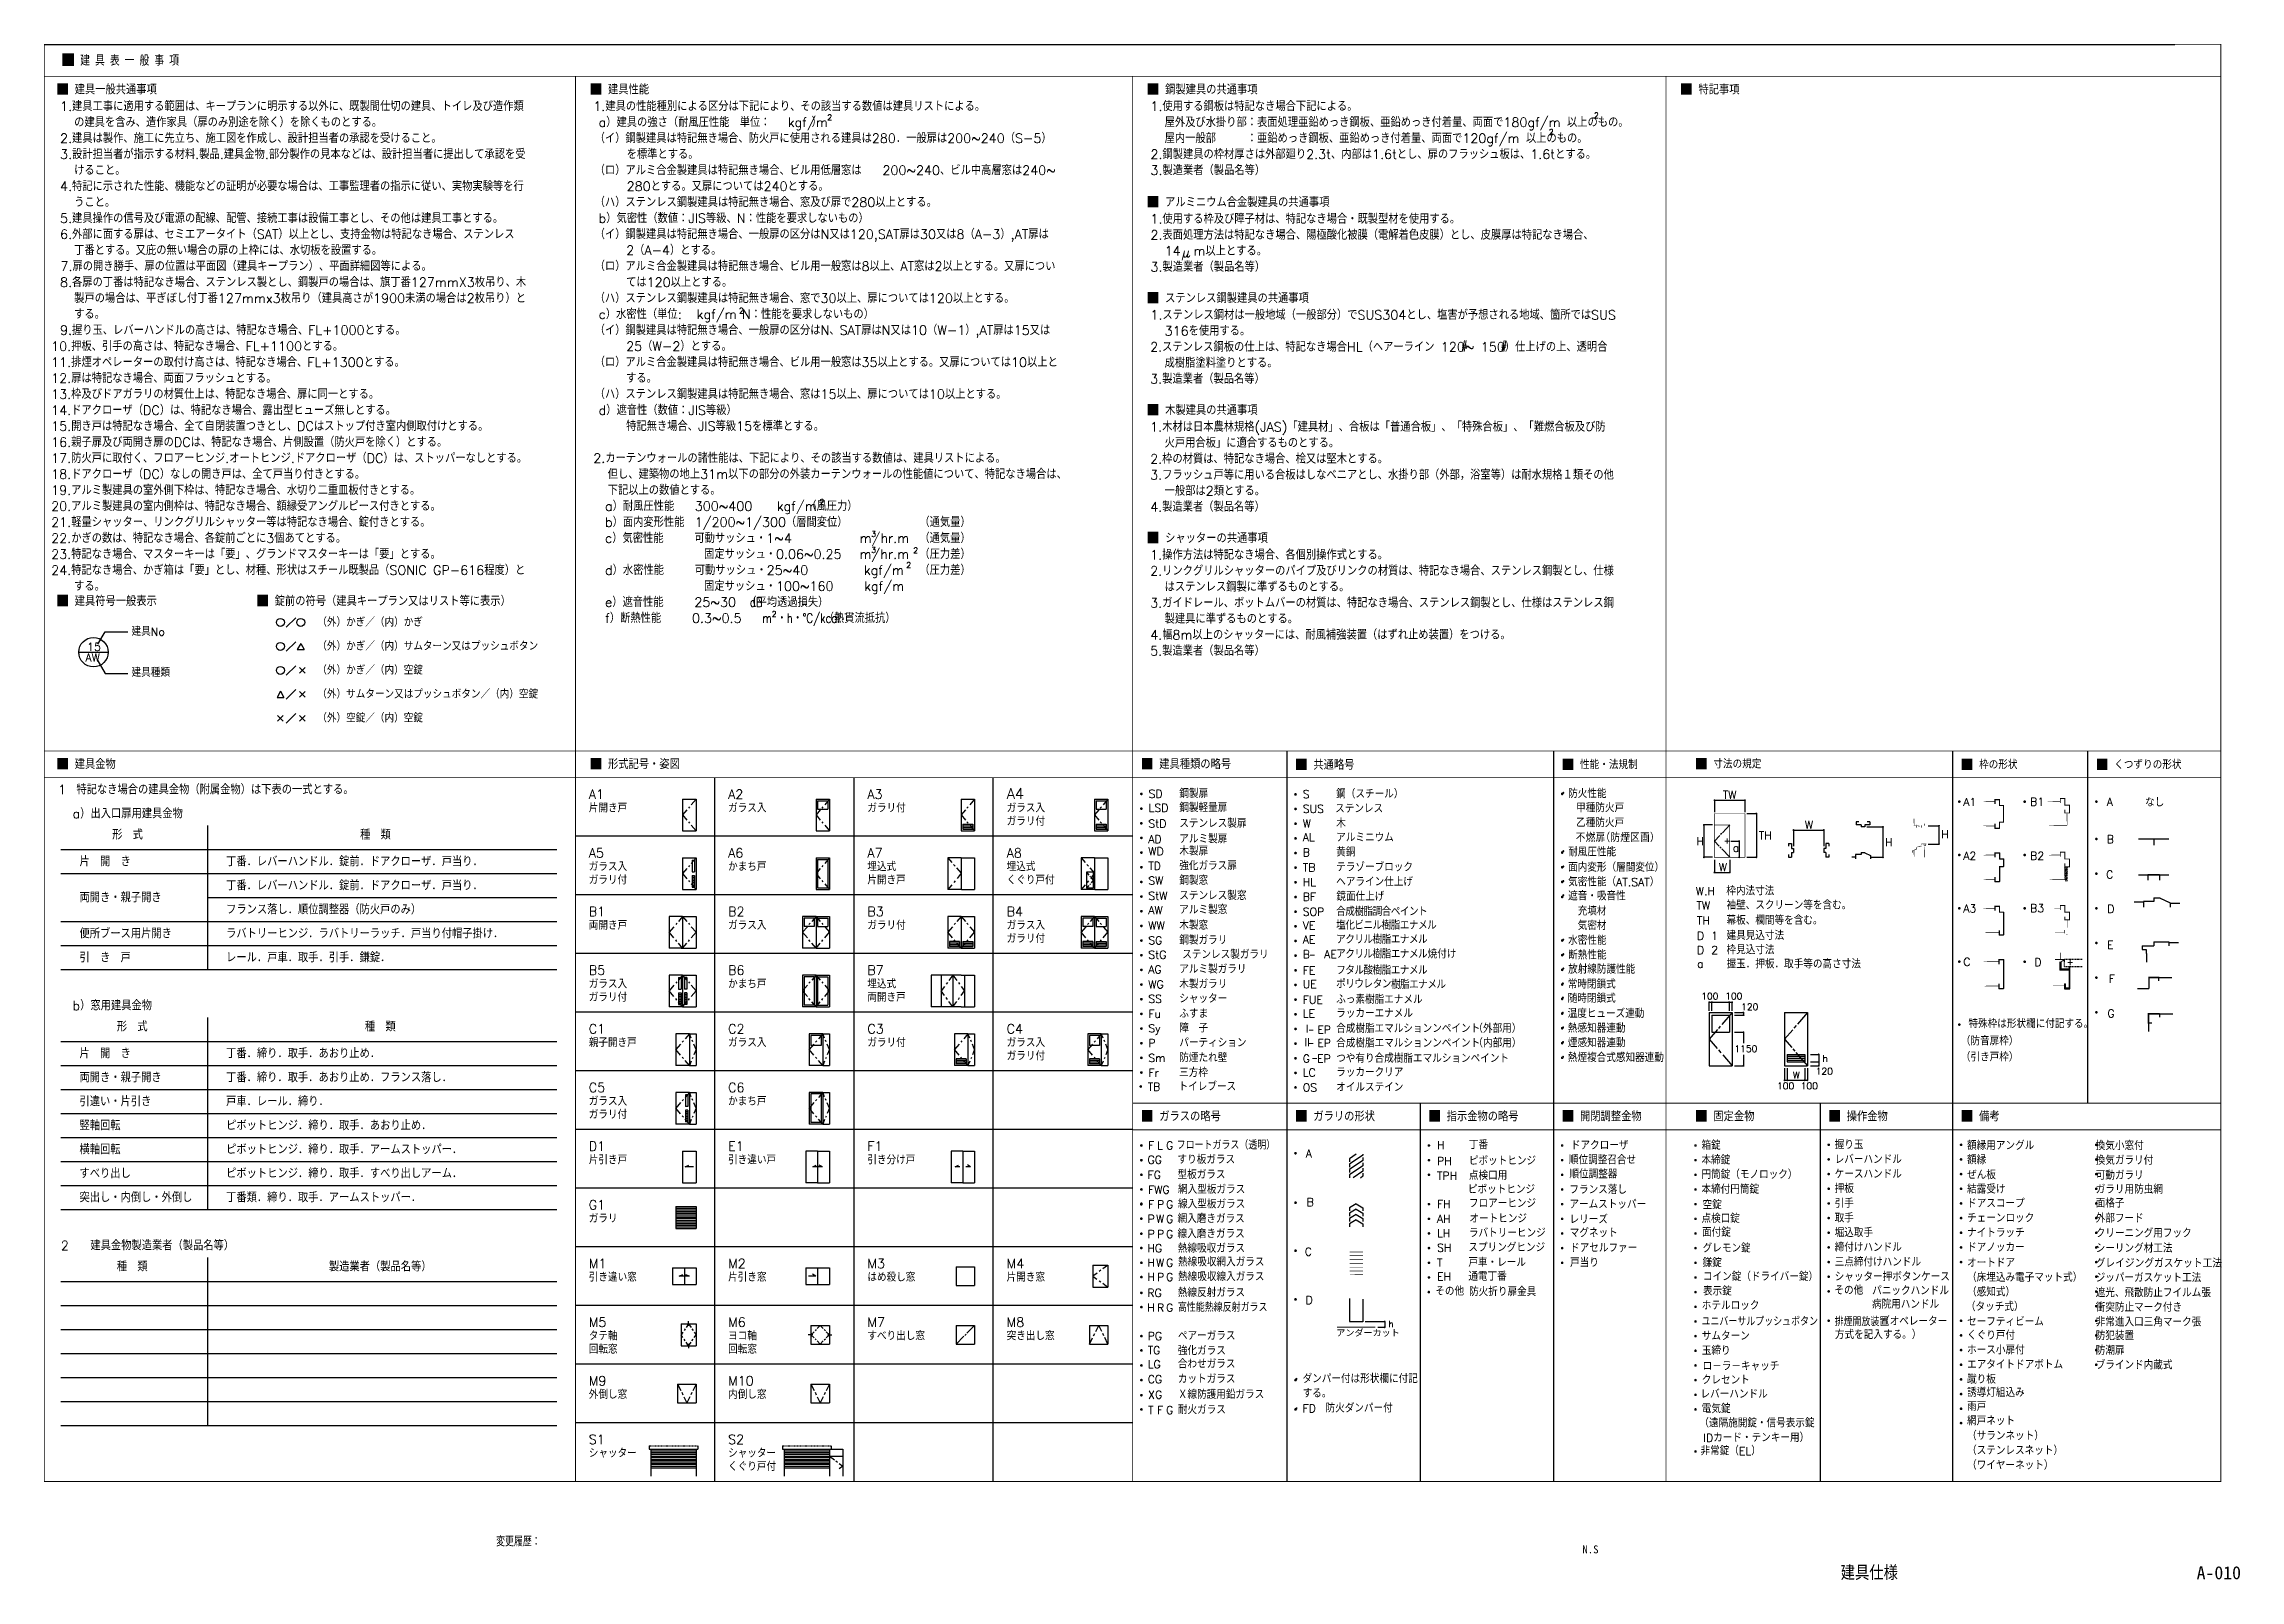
# Model space of a CAD drawing. Header units: millimetres. Extents: x 18 to 406, y 9 to 280.
import ezdxf
from ezdxf.enums import TextEntityAlignment as Align

# ---------------------------------------------------------------- set-up
doc = ezdxf.new("R2010")
doc.units = ezdxf.units.MM
doc.header["$LTSCALE"] = 0.2
doc.linetypes.add('HASEN', pattern=[0.3, 0.05, -0.05, 0.05, -0.05, 0.05, -0.05])
doc.linetypes.add('TENSEN', pattern=[0.3, 0.05, -0.05, 0.05, -0.05, 0.05, -0.05])
doc.layers.get('Defpoints').update_dxf_attribs({"color": 40})
for name, color, linetype in [('1_文字', 3, 'Continuous'), ('A_タイトル枠', 7, 'Continuous'), ('A_表', 7, 'Continuous'), ('枠内記述', 3, 'Continuous'), ('表', 4, 'Continuous')]:
    doc.layers.add(name, color=color, linetype=linetype)
doc.styles.add('KANSIM', font='SIMPLEX.shx', dxfattribs={"width": 0.7, "bigfont": 'extfont2.shx'})
doc.styles.add('KK-Y', font='txt.shx', dxfattribs={"bigfont": 'EXTFONT.shx'})
doc.styles.get("Standard").update_dxf_attribs({"font": 'simplex.shx', "width": 0.8, "height": 700, "bigfont": 'extfont2.shx'})
doc.styles.add('ゴシック', font='MS Gothic.ttf', dxfattribs={"height": 4})

msp = doc.modelspace()

# ---------------------------------------------------------------- texts
at = {"style": 'KK-Y'}
msp.add_text('+', height=1.01, dxfattribs=at).set_placement((314.57, 139.04))
at = {"style": 'KK-Y', "text_generation_flag": 2}
msp.add_text('+', height=1.07, rotation=180, dxfattribs=at).set_placement((375.06, 118.5))
at = {"layer": '1_文字'}
for s, height, style, p in [('■', 2.35, 'KK-Y', (21.17, 277.25)), ('■', 2.12, 'KK-Y', (20.32, 272.08)), ('建具一般共通事項', 1.647, 'KANSIM', (23.61, 272.08)), ('■', 2.12, 'KK-Y', (114.41, 272.08)), ('建具性能', 1.647, 'KANSIM', (117.7, 272.08)), ('■', 2.12, 'KK-Y', (212.7, 272.07)), ('鋼製建具の共通事項', 1.647, 'KANSIM', (215.99, 272.07)), ('■', 2.12, 'KK-Y', (306.78, 272.07)), ('特記事項', 1.647, 'KANSIM', (310.08, 272.07)), ('■', 2.12, 'KK-Y', (212.7, 252.2)), ('アルミニウム合金製建具の共通事項', 1.6465, 'KANSIM', (215.99, 252.2)), ('■', 2.12, 'KK-Y', (212.7, 235.26)), ('ステンレス鋼製建具の共通事項', 1.6465, 'KANSIM', (215.99, 235.26)), ('■', 2.12, 'KK-Y', (212.7, 215.5)), ('木製建具の共通事項', 1.647, 'KANSIM', (215.99, 215.5)), ('■', 2.12, 'KK-Y', (212.7, 192.92)), ('シャッターの共通事項', 1.647, 'KANSIM', (215.99, 192.92)), ('■', 2.12, 'KK-Y', (20.32, 181.81)), ('建具符号一般表示', 1.647, 'KANSIM', (23.61, 181.81)), ('■', 2.12, 'KK-Y', (55.6, 181.81)), ('錠前の符号（建具キープラン又はリスト等に表示）', 1.6465, 'KANSIM', (58.9, 181.81)), ('（外）かぎ／（内）かぎ', 1.4113, 'KANSIM', (66.42, 178.06)), ('（外）かぎ／（内）サムターン又はプッシュボタン', 1.4113, 'KANSIM', (66.42, 173.83)), ('（外）かぎ／（内）空錠', 1.4113, 'KANSIM', (66.42, 169.6)), ('（外）サムターン又はプッシュボタン／（内）空錠', 1.4113, 'KANSIM', (66.42, 165.37)), ('（外）空錠／（内）空錠', 1.4113, 'KANSIM', (66.42, 161.15)), ('■', 2.12, 'KK-Y', (20.32, 153.03)), ('建具金物', 1.647, 'KANSIM', (23.61, 153.03)), ('■', 2.12, 'KK-Y', (114.41, 153.03)), ('形式記号・姿図', 1.647, 'KANSIM', (117.7, 153.03)), ('■', 2.12, 'KK-Y', (211.66, 153.03)), ('建具種類の略号', 1.647, 'KANSIM', (214.95, 153.03)), ('■', 2.12, 'KK-Y', (238.85, 152.91)), ('共通略号', 1.647, 'KANSIM', (242.14, 152.91)), ('■', 2.12, 'KK-Y', (285.89, 152.91)), ('性能・法規制', 1.411, 'KANSIM', (289.19, 152.91)), ('■', 2.12, 'KK-Y', (309.41, 153.03)), ('寸法の規定', 1.411, 'KANSIM', (312.71, 153.03)), ('■', 2.12, 'KK-Y', (356.29, 152.91)), ('枠の形状', 1.411, 'KANSIM', (359.59, 152.91)), ('■', 2.12, 'KK-Y', (380.14, 152.91)), ('くつずりの形状', 1.411, 'KANSIM', (383.44, 152.91)), ('■', 2.12, 'KK-Y', (211.66, 90.87)), ('ガラスの略号', 1.647, 'KANSIM', (214.95, 90.87)), ('■', 2.12, 'KK-Y', (238.85, 90.87)), ('ガラリの形状', 1.647, 'KANSIM', (242.14, 90.87)), ('■', 2.12, 'KK-Y', (262.37, 90.87)), ('指示金物の略号', 1.647, 'KANSIM', (265.66, 90.87)), ('■', 2.12, 'KK-Y', (285.89, 90.87)), ('開閉調整金物', 1.647, 'KANSIM', (289.19, 90.87)), ('■', 2.12, 'KK-Y', (309.41, 90.87)), ('固定金物', 1.647, 'KANSIM', (312.71, 90.87)), ('■', 2.12, 'KK-Y', (332.94, 90.87)), ('操作金物', 1.647, 'KANSIM', (336.23, 90.87)), ('■', 2.12, 'KK-Y', (356.29, 90.87)), ('備考', 1.647, 'KANSIM', (359.59, 90.87))]:
    msp.add_text(s, height=height, dxfattribs=dict(at, style=style)).set_placement(p, align=Align.MIDDLE_LEFT)
at = {"layer": '1_文字', "style": 'KANSIM', "width": 0.7}
msp.add_text('\u3000\u3000建 具 表 一 般 事 項', height=1.8817, dxfattribs=at).set_placement((21.17, 277.25), align=Align.MIDDLE_LEFT)
at = {"layer": '1_文字'}
for s, height, style, p in [('1.建具工事に適用する範囲は、キープランに明示する以外に、既製間仕切の建具、トイレ及び造作類', 1.6465, 'KANSIM', (21.03, 268.31)), ('の建具を含み、造作家具（扉のみ別途を除く）を除くものとする。', 1.6465, 'KANSIM', (23.52, 265.49)), ('1.建具の性能種別による区分は下記により、その該当する数値は建具リストによる。', 1.6465, 'KANSIM', (115.11, 268.31)), ('a）建具の強さ（耐風圧性能\u3000単位：\u3000\u3000\u3000\u3000）', 1.6465, 'KANSIM', (116.05, 265.49)), ('kgf/m', 1.647, 'KANSIM', (149.42, 265.49)), ('2', 1, 'KANSIM', (156.38, 266.68)), ('1.使用する鋼板は特記なき場合下記による。', 1.6465, 'KANSIM', (213.4, 268.31)), ('屋外及び水掛り部：表面処理亜鉛めっき鋼板、亜鉛めっき付着量、両面で180gf/m 以上のもの。', 1.6465, 'KANSIM', (215.9, 265.49)), ('2', 1, 'KANSIM', (291.63, 267.02)), ('2.建具は製作、施工に先立ち、施工図を作成し、設計担当者の承認を受けること。', 1.6465, 'KANSIM', (21.03, 262.67)), ('（イ）鋼製建具は特記無き場合、防火戸に使用される建具は280．一般扉は200~240（S-5）', 1.6465, 'KANSIM', (115.35, 262.67)), ('屋内一般部\u3000\u3000\u3000：亜鉛めっき鋼板、亜鉛めっき付着量、両面で120gf/m 以上のもの。', 1.6465, 'KANSIM', (215.9, 262.67)), ('2', 1, 'KANSIM', (283.67, 264.09)), ('3.設計担当者が指示する材料.製品.建具金物.部分製作の見本などは、設計担当者に提出して承認を受', 1.6465, 'KANSIM', (21.03, 259.85)), ('を標準とする。', 1.647, 'KANSIM', (120.99, 259.85)), ('2.鋼製建具の枠材厚さは外部廻り2.3t、内部は1.6tとし、扉のフラッシュ板は、1.6tとする。', 1.6465, 'KANSIM', (213.4, 259.84)), ('4.特記に示された性能、機能などの証明が必要な場合は、工事監理者の指示に従い、実物実験等を行', 1.6465, 'KANSIM', (21.03, 254.2)), ('けること。', 1.647, 'KANSIM', (23.52, 257.02)), ('（ロ）アルミ合金製建具は特記無き場合、ビル用低層窓は   200~240、ビル中高層窓は240~', 1.6465, 'KANSIM', (115.35, 257.02)), ('280とする。又扉については240とする。', 1.6465, 'KANSIM', (120.99, 254.2)), ('3.製造業者（製品名等）', 1.6465, 'KANSIM', (213.4, 257.02)), ('うこと。', 1.647, 'KANSIM', (23.52, 251.38)), ('（ハ）ステンレス鋼製建具は特記無き場合、窓及び扉で280以上とする。', 1.6465, 'KANSIM', (115.35, 251.38)), ('5.建具操作の信号及び電源の配線、配管、接続工事は設備工事とし、その他は建具工事とする。', 1.6465, 'KANSIM', (21.03, 248.55)), ('b）気密性（数値：JIS等級、N：性能を要求しないもの）', 1.6465, 'KANSIM', (116.05, 248.55)), ('1.使用する枠及び障子材は、特記なき場合・既製型材を使用する。', 1.6465, 'KANSIM', (213.4, 248.43)), ('6.外部に面する扉は、セミエアータイト（SAT）以上とし、支持金物は特記なき場合、ステンレス', 1.6465, 'KANSIM', (21.03, 245.73)), ('丁番とする。又庇の無い場合の扉の上枠には、水切板を設置する。', 1.6465, 'KANSIM', (23.52, 242.91)), ('（イ）鋼製建具は特記無き場合、一般扉の区分はN又は120,SAT扉は30又は8（A-3）,AT扉は', 1.6465, 'KANSIM', (115.35, 245.73)), ('2（A-4）とする。', 1.647, 'KANSIM', (120.9, 242.91)), ('2.表面処理方法は特記なき場合、陽極酸化被膜（電解着色皮膜）とし、皮膜厚は特記なき場合、', 1.6465, 'KANSIM', (213.4, 245.61)), ('14  m以上とする。', 1.6465, 'KANSIM', (215.9, 242.79)), ('7.扉の開き勝手、扉の位置は平面図（建具キープラン）、平面詳細図等による。', 1.6465, 'KANSIM', (21.11, 240.09)), ('（ロ）アルミ合金製建具は特記無き場合、ビル用一般窓は8以上、AT窓は2以上とする。又扉につい', 1.6465, 'KANSIM', (115.35, 240.09)), ('3.製造業者（製品名等）', 1.6465, 'KANSIM', (213.4, 239.97)), ('8.各扉の丁番は特記なき場合、ステンレス製とし、鋼製戸の場合は、旗丁番127mmX3枚吊り、木', 1.6465, 'KANSIM', (21.03, 237.26)), ('ては120以上とする。', 1.6465, 'KANSIM', (120.9, 237.26)), ('製戸の場合は、平ぎぼし付丁番127mmx3枚吊り（建具高さが1900未満の場合は2枚吊り）と', 1.6465, 'KANSIM', (23.52, 234.44)), ('する。', 1.647, 'KK-Y', (23.52, 231.62)), ('c）水密性（単位:\u3000  \u3000 \u3000\u3000N：性能を要求しないもの）', 1.6465, 'KANSIM', (116.05, 231.62)), ('（ハ）ステンレス鋼製建具は特記無き場合、窓で30以上、扉については120以上とする。', 1.6465, 'KANSIM', (115.35, 234.44)), ('kgf/m', 1.647, 'KANSIM', (133.35, 231.62)), ('2', 1, 'KANSIM', (140.81, 232.56)), ('1.ステンレス鋼材は一般地域（一般部分）でSUS304とし、塩害が予想される地域、箇所ではSUS', 1.6465, 'KANSIM', (213.4, 231.5)), ('9.握り玉、レバーハンドルの高さは、特記なき場合、FL+1000とする。', 1.6465, 'KANSIM', (21.03, 228.8)), ('（イ）鋼製建具は特記無き場合、一般扉の区分はN、SAT扉はN又は10（W-1）,AT扉は15又は', 1.6465, 'KANSIM', (115.35, 228.8)), ('316を使用する。', 1.647, 'KANSIM', (215.9, 228.68)), ('10.押板、引手の高さは、特記なき場合、FL+1100とする。', 1.6465, 'KANSIM', (19.47, 225.97)), ('11.排煙オペレーターの取付け高さは、特記なき場合、FL+1300とする。', 1.6465, 'KANSIM', (19.47, 223.15)), ('（ロ）アルミ合金製建具は特記無き場合、ビル用一般窓は35以上とする。又扉については10以上と', 1.6465, 'KANSIM', (115.35, 223.15)), ('25（W-2）とする。', 1.6465, 'KANSIM', (120.9, 225.97)), ('2.ステンレス鋼板の仕上は、特記なき場合HL（ヘアーライン 120~ 150）仕上げの上、透明合', 1.6465, 'KANSIM', (213.35, 225.85)), ('成樹脂塗料塗りとする。', 1.6465, 'KANSIM', (215.9, 223.03)), ('#', 1.27, 'KK-Y', (268.2, 226.27)), ('#', 1.27, 'KK-Y', (275.19, 226.27)), ('12.扉は特記なき場合、両面フラッシュとする。', 1.6465, 'KANSIM', (19.47, 220.33)), ('する。', 1.647, 'KANSIM', (120.9, 220.33)), ('3.製造業者（製品名等）', 1.6465, 'KANSIM', (213.35, 220.21)), ('13.枠及びドアガラリの材質仕上は、特記なき場合、扉に同一とする。', 1.6465, 'KANSIM', (19.47, 217.51)), ('（ハ）ステンレス鋼製建具は特記無き場合、窓は15以上、扉については10以上とする。', 1.6465, 'KANSIM', (115.35, 217.51)), ('14.ドアクローザ（DC）は、特記なき場合、露出型ヒューズ無しとする。', 1.6465, 'KANSIM', (19.47, 214.68)), ('15.開き戸は特記なき場合、全て自閉装置つきとし、DCはストップ付き室内側取付けとする。', 1.6465, 'KANSIM', (19.47, 211.86)), ('d）遮音性（数値：JIS等級）', 1.6465, 'KANSIM', (116.05, 214.68)), ('特記無き場合、JIS等級15を標準とする。', 1.6465, 'KANSIM', (120.9, 211.86)), ('1.木材は日本農林規格(JAS)「建具材」、合板は「普通合板」、「特殊合板」、「難燃合板及び防', 1.6465, 'KANSIM', (213.35, 211.74)), ('16.親子扉及び両開き扉のDCは、特記なき場合、片側設置（防火戸を除く）とする。', 1.6465, 'KANSIM', (19.47, 209.04)), ('火戸用合板」に適合するものとする。', 1.6465, 'KANSIM', (215.9, 208.92)), ('17.防火戸に取付く、フロアーヒンジ.オートヒンジ.ドアクローザ（DC）は、ストッパーなしとする。', 1.6465, 'KANSIM', (19.47, 206.22)), ('2.カーテンウォールの諸性能は、下記により、その該当する数値は、建具リストによる。', 1.6465, 'KANSIM', (115.11, 206.22)), ('2.枠の材質は、特記なき場合、桧又は堅木とする。', 1.6465, 'KANSIM', (213.35, 206.1)), ('18.ドアクローザ（DC）なしの開き戸は、全て戸当り付きとする。', 1.6465, 'KANSIM', (19.47, 203.39)), ('19.アルミ製建具の室外側下枠は、特記なき場合、水切り二重皿板付きとする。', 1.6465, 'KANSIM', (19.47, 200.57)), ('但し、建築物の地上31m以下の部分の外装カーテンウォールの性能値について、特記なき場合は、', 1.6465, 'KANSIM', (117.65, 203.39)), ('下記以上の数値とする。', 1.6465, 'KANSIM', (117.65, 200.57)), ('3.フラッシュ戸等に用いる合板はしなベニアとし、水掛り部（外部，浴室等）は耐水規格１類その他', 1.6465, 'KANSIM', (213.35, 203.27)), ('一般部は2類とする。', 1.647, 'KANSIM', (215.9, 200.45)), ('20.アルミ製建具の室内側枠は、特記なき場合、額縁受アングルピース付きとする。', 1.6465, 'KANSIM', (19.47, 197.75)), (' a）耐風圧性能\u3000\u3000300~400\u3000\u3000\u3000  \u3000（風圧力）', 1.6465, 'KANSIM', (116.05, 197.75)), ('kgf/m', 1.647, 'KANSIM', (147.47, 197.75)), ('2', 1, 'KANSIM', (155, 198.79)), ('4.製造業者（製品名等）', 1.6465, 'KANSIM', (213.35, 197.63)), ('21.軽量シャッター、リンクグリルシャッター等は特記なき場合、錠付きとする。', 1.6465, 'KANSIM', (19.47, 194.93)), ('22.かぎの数は、特記なき場合、各錠前ごとに3個あてとする。', 1.6465, 'KANSIM', (19.47, 192.1)), (' c）気密性能\u3000\u3000\u3000可動サッシュ・1~4\u3000\u3000\u3000\u3000\u3000', 1.6465, 'KANSIM', (116.05, 192.1)), (' b）面内変形性能\u30001/200~1/300（層間変位）', 1.6465, 'KANSIM', (116.05, 194.93)), ('m/hr.m', 1.647, 'KANSIM', (162.09, 192.1)), ('3', 1, 'KANSIM', (164.13, 193.16)), ('（通気量）', 1.647, 'KANSIM', (172.63, 194.93)), ('（通気量）', 1.647, 'KANSIM', (172.63, 192.1)), ('23.特記なき場合、マスターキーは「要」、グランドマスターキーは「要」とする。', 1.6465, 'KANSIM', (19.47, 189.28)), ('固定サッシュ・0.06~0.25\u3000', 1.6465, 'KANSIM', (134.65, 189.28)), ('m/hr.m', 1.647, 'KANSIM', (162.07, 189.28)), ('3', 1, 'KANSIM', (164.12, 190.34)), ('2', 1, 'KANSIM', (171.54, 190.28)), ('（圧力差）', 1.647, 'KANSIM', (172.63, 189.28)), ('1.操作方法は特記なき場合、各個別操作式とする。', 1.6465, 'KANSIM', (213.35, 189.16)), ('24.特記なき場合、かぎ箱は「要」とし、材種、形状はスチール既製品（SONIC GP-616程度）と', 1.6465, 'KANSIM', (19.47, 186.46)), (' d）水密性能\u3000\u3000\u3000可動サッシュ・25~40\u3000\u3000\u3000', 1.6465, 'KANSIM', (116.05, 186.46)), ('kgf/m', 1.647, 'KANSIM', (162.85, 186.46)), ('2', 1, 'KANSIM', (170.32, 187.69)), ('（圧力差）', 1.647, 'KANSIM', (172.63, 186.46)), ('2.リンクグリルシャッターのパイプ及びリンクの材質は、特記なき場合、ステンレス鋼製とし、仕様', 1.6465, 'KANSIM', (213.35, 186.34)), ('する。', 1.647, 'KK-Y', (23.52, 183.63)), (' e）遮音性能\u3000\u3000\u300025~30\u3000（平均透過損失）', 1.6465, 'KANSIM', (116.05, 180.81)), ('固定サッシュ・100~160  \u3000', 1.6465, 'KANSIM', (134.65, 183.63)), ('kgf/m', 1.647, 'KANSIM', (162.89, 183.63)), ('3.ガイドレール、ボットムバーの材質は、特記なき場合、ステンレス鋼製とし、仕様はステンレス鋼', 1.6465, 'KANSIM', (213.35, 180.69)), ('はステンレス鋼製に準ずるものとする。', 1.6465, 'KANSIM', (215.9, 183.51)), (' f）断熱性能\u3000\u3000\u30000.3~0.5\u3000\u3000\u3000\u3000\u3000\u3000\u3000\u3000（熱貫流抵抗）', 1.6465, 'KANSIM', (116.05, 177.99)), ('2', 1, 'KANSIM', (146.58, 179.03)), ('製建具に準ずるものとする。', 1.6465, 'KANSIM', (215.9, 177.87)), ('15', 1.411, 'KK-Y', (25.81, 173.05)), ('建具No', 1.411, 'KANSIM', (33.65, 175.72)), ('4.幅8m以上のシャッターには、耐風補強装置（はずれ止め装置）をつける。', 1.6465, 'KANSIM', (213.35, 175.05)), ('AW', 1.411, 'KK-Y', (25.51, 171.17)), ('5.製造業者（製品名等）', 1.6465, 'KANSIM', (213.35, 172.22)), ('建具種類', 1.411, 'KANSIM', (33.65, 168.48)), ('1\u3000特記なき場合の建具金物（附属金物）は下表の一式とする。', 1.6465, 'KANSIM', (20.7, 147.74)), ('A1', 1.647, 'KK-Y', (114.31, 146.92)), ('A2', 1.647, 'KK-Y', (138.89, 146.92)), ('A3', 1.647, 'KK-Y', (163.46, 146.92)), ('A4', 1.882, 'KK-Y', (188.03, 146.92)), ('SD', 1.411, 'KK-Y', (213.07, 147.11)), ('鋼製扉', 1.411, 'KANSIM', (218.49, 147.11)), ('S', 1.41, 'KK-Y', (240.26, 147.05)), ('鋼（スチール）', 1.411, 'KANSIM', (246.17, 147.05)), ('・防火性能', 1.411, 'KANSIM', (285.39, 147.1)), ('TW', 1.409, 'KK-Y', (314.36, 146.94)), (' a）出入口扉用建具金物\u3000\u3000\u3000', 1.6465, 'KANSIM', (22.11, 143.5)), ('片開き戸', 1.411, 'KANSIM', (114.31, 144.56)), ('ガラス入', 1.411, 'KANSIM', (138.89, 144.56)), ('ガラリ付', 1.411, 'KANSIM', (163.46, 144.56)), ('ガラス入', 1.411, 'KANSIM', (188.03, 144.56)), ('ガラリ付', 1.411, 'KANSIM', (188.03, 142.21)), ('LSD', 1.411, 'KK-Y', (213.07, 144.63)), ('鋼製軽量扉', 1.411, 'KANSIM', (218.49, 144.63)), ('ステンレス製扉', 1.411, 'KANSIM', (218.49, 141.85)), ('SUS', 1.411, 'KK-Y', (240.26, 144.46)), ('ステンレス', 1.411, 'KANSIM', (245.99, 144.46)), ('木', 1.41, 'KANSIM', (246.17, 141.86)), ('乙種防火戸', 1.411, 'KANSIM', (288.5, 141.96)), ('甲種防火戸', 1.411, 'KANSIM', (288.5, 144.6)), ('A1', 1.409, 'KK-Y', (356.8, 145.67)), ('B1', 1.409, 'KK-Y', (368.59, 145.72)), ('A', 1.41, 'KK-Y', (382.11, 145.68)), ('なし', 1.409, 'KK-Y', (388.88, 145.56)), ('AD', 1.411, 'KK-Y', (213.02, 139.11)), ('StD', 1.411, 'KK-Y', (213.02, 141.85)), ('アルミ製扉', 1.411, 'KANSIM', (218.49, 139.11)), ('AL', 1.411, 'KK-Y', (240.26, 139.48)), ('W', 1.41, 'KK-Y', (240.26, 141.86)), ('アルミニウム', 1.411, 'KANSIM', (246.17, 139.37)), ('不', 1.41, 'KANSIM', (288.44, 139.33)), ('燃', 1.41, 'KANSIM', (290.19, 139.33)), ('扉', 1.41, 'KANSIM', (291.93, 139.33)), ('（', 1.41, 'KANSIM', (292.8, 139.33)), ('防', 1.41, 'KANSIM', (294.55, 139.33)), ('煙', 1.41, 'KANSIM', (296.29, 139.33)), ('区', 1.41, 'KANSIM', (298.03, 139.33)), ('画', 1.41, 'KANSIM', (299.78, 139.33)), ('）', 1.41, 'KK-Y', (301.52, 139.33)), ('H', 1.41, 'KK-Y', (309.7, 138.75)), ('TH', 1.409, 'KK-Y', (320.72, 139.76)), ('W', 1.41, 'KK-Y', (328.85, 141.62)), ('H', 1.41, 'KK-Y', (343.01, 138.57)), ('H', 1.41, 'KK-Y', (352.9, 139.97)), ('B', 1.41, 'KK-Y', (382.1, 139.1)), ('片\u3000開\u3000き', 1.647, 'KANSIM', (24.46, 135.04)), ('丁番．レバーハンドル．錠前．ドアクローザ．戸当り．', 1.6465, 'KANSIM', (50.33, 135.04)), ('A5', 1.647, 'KK-Y', (114.31, 136.57)), ('ガラス入', 1.411, 'KANSIM', (114.31, 134.21)), ('A6', 1.647, 'KK-Y', (138.89, 136.57)), ('かまち戸', 1.411, 'KANSIM', (138.89, 134.21)), ('埋込式', 1.411, 'KANSIM', (163.46, 134.21)), ('A7', 1.647, 'KK-Y', (163.46, 136.57)), ('埋込式', 1.411, 'KANSIM', (188.03, 134.21)), ('A8', 1.647, 'KK-Y', (188.03, 136.57)), ('TD', 1.411, 'KK-Y', (213.02, 134.38)), ('WD', 1.411, 'KK-Y', (213.02, 136.97)), ('木製扉', 1.411, 'KANSIM', (218.49, 136.97)), ('強化ガラス扉', 1.411, 'KANSIM', (218.49, 134.38)), ('B', 1.41, 'KK-Y', (240.26, 136.78)), ('黄銅', 1.411, 'KANSIM', (246.17, 136.78)), ('テラゾーブロック', 1.411, 'KANSIM', (246.17, 134.13)), ('・耐風圧性能', 1.411, 'KANSIM', (285.39, 136.81)), ('・面内変形（層間変位）', 1.4113, 'KANSIM', (285.39, 134.1)), ('a', 1.41, 'KK-Y', (316.14, 137.58)), ('A2', 1.409, 'KK-Y', (356.8, 136.17)), ('B2', 1.409, 'KK-Y', (368.59, 136.18)), ('丁番．レバーハンドル．錠前．ドアクローザ．戸当り．', 1.6465, 'KANSIM', (50.33, 130.8)), ('ガラリ付', 1.411, 'KANSIM', (114.31, 131.86)), ('片開き戸', 1.411, 'KANSIM', (163.46, 131.86)), ('くぐり戸付', 1.411, 'KANSIM', (188.03, 131.86)), ('SW', 1.411, 'KK-Y', (213.02, 131.79)), ('鋼製窓', 1.411, 'KANSIM', (218.49, 131.79)), ('TB', 1.411, 'KK-Y', (240.26, 134.13)), ('HL', 1.411, 'KK-Y', (240.26, 131.54)), ('ヘアライン仕上げ', 1.411, 'KANSIM', (246.17, 131.54)), ('・気密性能（AT.SAT）', 1.4113, 'KANSIM', (285.39, 131.53)), ('W', 1.41, 'KK-Y', (313.67, 134.17)), ('C', 1.41, 'KK-Y', (382, 132.87)), ('両開き・親子開き', 1.647, 'KANSIM', (24.46, 128.69)), ('フランス落し．順位調整器（防火戸のみ）', 1.6465, 'KANSIM', (50.33, 126.57)), ('B1', 1.647, 'KK-Y', (114.31, 126.22)), ('B2', 1.647, 'KK-Y', (138.89, 126.22)), ('B3', 1.647, 'KK-Y', (163.46, 126.22)), ('B4', 1.647, 'KK-Y', (188.03, 126.22)), ('AW', 1.411, 'KK-Y', (213.02, 126.61)), ('StW', 1.411, 'KK-Y', (213.02, 129.11)), ('ステンレス製窓', 1.411, 'KANSIM', (218.49, 129.11)), ('アルミ製窓', 1.411, 'KANSIM', (218.49, 126.61)), ('BF', 1.411, 'KK-Y', (240.26, 128.95)), ('鏡面仕上げ', 1.411, 'KANSIM', (246.2, 128.95)), ('樹', 1.41, 'KANSIM', (249.38, 126.3)), ('・遮音・吸音性', 1.411, 'KANSIM', (285.39, 129.03)), ('\u3000\u3000充填材', 1.411, 'KANSIM', (285.39, 126.37)), ('W.H', 1.411, 'KK-Y', (309.6, 129.94)), ('TW', 1.411, 'KK-Y', (309.71, 127.42)), ('枠内法寸法', 1.411, 'KANSIM', (314.99, 129.94)), ('袖壁、スクリーン等を含む。', 1.4113, 'KANSIM', (315.03, 127.42)), ('A3', 1.409, 'KK-Y', (356.8, 126.89)), ('B3', 1.409, 'KK-Y', (368.59, 126.93)), ('D', 1.41, 'KK-Y', (382.2, 126.8)), ('便所ブース用片開き', 1.647, 'KANSIM', (24.46, 122.33)), ('ラバトリーヒンジ．ラバトリーラッチ．戸当り付帽子掛け．', 1.6465, 'KANSIM', (50.33, 122.33)), ('両開き戸', 1.411, 'KANSIM', (114.31, 123.86)), ('ガラス入', 1.411, 'KANSIM', (138.89, 123.86)), ('ガラリ付', 1.411, 'KANSIM', (163.46, 123.86)), ('ガラス入', 1.411, 'KANSIM', (188.03, 123.86)), ('WW', 1.411, 'KK-Y', (213.02, 123.88)), ('木製窓', 1.411, 'KANSIM', (218.49, 123.88)), ('VE', 1.411, 'KK-Y', (240.26, 123.88)), ('SOP', 1.411, 'KK-Y', (240.26, 126.3)), ('合', 1.41, 'KANSIM', (246.17, 126.3)), ('塩', 1.41, 'KANSIM', (246.17, 123.88)), ('化', 1.41, 'KANSIM', (247.78, 123.88)), ('成', 1.41, 'KANSIM', (247.78, 126.3)), ('ビ', 1.41, 'KANSIM', (249.38, 123.88)), ('脂', 1.41, 'KANSIM', (250.98, 126.3)), ('ニ', 1.41, 'KANSIM', (250.98, 123.88)), ('調', 1.41, 'KANSIM', (252.59, 126.3)), ('ル', 1.41, 'KANSIM', (252.59, 123.88)), ('樹', 1.41, 'KANSIM', (254.19, 123.88)), ('合', 1.41, 'KANSIM', (254.19, 126.3)), ('脂', 1.41, 'KANSIM', (255.8, 123.88)), ('ペ', 1.41, 'KANSIM', (255.8, 126.3)), ('エ', 1.41, 'KANSIM', (257.4, 123.88)), ('イ', 1.41, 'KANSIM', (257.4, 126.3)), ('ナ', 1.41, 'KANSIM', (259.01, 123.88)), ('ン', 1.41, 'KANSIM', (259.01, 126.3)), ('メ', 1.41, 'KANSIM', (260.61, 123.88)), ('ト', 1.41, 'KANSIM', (260.61, 126.3)), ('ル', 1.41, 'KK-Y', (262.22, 123.88)), ('\u3000\u3000気密材', 1.411, 'KANSIM', (285.39, 123.82)), ('TH', 1.411, 'KK-Y', (309.8, 124.74)), ('幕板、欄間等を含む。', 1.411, 'KANSIM', (315.03, 124.74)), ('ガラリ付', 1.411, 'KANSIM', (188.03, 121.51)), ('SG', 1.411, 'KK-Y', (213.02, 121.25)), ('StG', 1.411, 'KK-Y', (213.02, 118.71)), ('鋼製ガラリ', 1.411, 'KANSIM', (218.49, 121.25)), ('\u3000ステンレス製ガラリ', 1.411, 'KANSIM', (217.32, 118.71)), ('AE', 1.411, 'KK-Y', (240.26, 121.38)), ('B  AE', 1.411, 'KK-Y', (240.26, 118.8)), ('ア', 1.41, 'KANSIM', (246.17, 121.38)), ('ア', 1.41, 'KANSIM', (246.17, 118.8)), ('ク', 1.41, 'KANSIM', (247.78, 121.38)), ('ク', 1.41, 'KANSIM', (247.78, 118.8)), ('リ', 1.41, 'KANSIM', (249.38, 121.38)), ('リ', 1.41, 'KANSIM', (249.38, 118.8)), ('ル', 1.41, 'KANSIM', (250.98, 121.38)), ('ル', 1.41, 'KANSIM', (250.98, 118.8)), ('樹', 1.41, 'KANSIM', (252.59, 121.38)), ('樹', 1.41, 'KANSIM', (252.59, 118.8)), ('脂', 1.41, 'KANSIM', (254.19, 121.38)), ('脂', 1.41, 'KANSIM', (254.19, 118.8)), ('エ', 1.41, 'KANSIM', (255.8, 121.38)), ('ナ', 1.41, 'KANSIM', (257.4, 121.38)), ('ナ', 1.41, 'KANSIM', (257.4, 118.8)), ('メ', 1.41, 'KANSIM', (259.01, 121.38)), ('メ', 1.41, 'KANSIM', (259.01, 118.8)), ('ル', 1.41, 'KANSIM', (260.61, 121.38)), ('ル焼付け', 1.411, 'KANSIM', (260.61, 118.8)), ('・水密性能', 1.411, 'KANSIM', (285.39, 121.2)), ('・断熱性能', 1.411, 'KANSIM', (285.39, 118.62)), ('D 1', 1.411, 'KK-Y', (309.8, 122.07)), ('D 2', 1.411, 'KK-Y', (309.8, 119.54)), ('枠見込寸法', 1.411, 'KANSIM', (315.03, 119.54)), ('建具見込寸法', 1.411, 'KANSIM', (315.03, 122.07)), ('E', 1.41, 'KK-Y', (382.18, 120.46)), ('引\u3000き\u3000戸', 1.647, 'KANSIM', (24.46, 118.1)), ('レール．戸車．取手．引手．鎌錠．', 1.6465, 'KANSIM', (50.33, 118.1)), ('B5', 1.647, 'KK-Y', (114.31, 115.87)), ('B6', 1.647, 'KK-Y', (138.89, 115.87)), ('B7', 1.647, 'KK-Y', (163.46, 115.87)), ('AG', 1.411, 'KK-Y', (213.02, 116.13)), ('アルミ製ガラリ', 1.411, 'KANSIM', (218.49, 116.13)), ('FE', 1.411, 'KK-Y', (240.26, 115.94)), ('フ', 1.41, 'KANSIM', (246.17, 115.94)), ('タ', 1.41, 'KANSIM', (247.78, 115.94)), ('ル', 1.41, 'KANSIM', (249.38, 115.94)), ('酸', 1.41, 'KANSIM', (250.98, 115.94)), ('樹', 1.41, 'KANSIM', (252.59, 115.94)), ('脂', 1.41, 'KANSIM', (254.19, 115.94)), ('エ', 1.41, 'KANSIM', (255.8, 118.8)), ('エ', 1.41, 'KANSIM', (255.8, 115.94)), ('ナ', 1.41, 'KANSIM', (257.4, 115.94)), ('メ', 1.41, 'KANSIM', (259.01, 115.94)), ('ル', 1.41, 'KANSIM', (260.61, 115.94)), ('・放射線防護性能', 1.411, 'KANSIM', (285.39, 116.11)), ('a', 1.41, 'KK-Y', (309.85, 117.12)), ('握玉．押板．取手等の高さ寸法', 1.4113, 'KANSIM', (315.03, 117.04)), ('C', 1.41, 'KK-Y', (356.8, 117.46)), ('D', 1.41, 'KK-Y', (369.35, 117.4)), ('ガラス入', 1.411, 'KANSIM', (114.31, 113.51)), ('ガラリ付', 1.411, 'KANSIM', (114.31, 111.16)), ('かまち戸', 1.411, 'KANSIM', (138.89, 113.51)), ('埋込式', 1.411, 'KANSIM', (163.46, 113.51)), ('両開き戸', 1.411, 'KANSIM', (163.46, 111.16)), ('WG', 1.411, 'KK-Y', (213.02, 113.49)), ('木製ガラリ', 1.411, 'KANSIM', (218.49, 113.49)), ('シャッター', 1.411, 'KANSIM', (218.49, 110.93)), ('UE', 1.411, 'KK-Y', (240.26, 113.52)), ('ポ', 1.41, 'KANSIM', (246.17, 113.52)), ('リ', 1.41, 'KANSIM', (247.78, 113.52)), ('ウ', 1.41, 'KANSIM', (249.38, 113.52)), ('レ', 1.41, 'KANSIM', (250.98, 113.52)), ('タ', 1.41, 'KANSIM', (252.62, 113.52)), ('ン', 1.41, 'KANSIM', (254.22, 113.52)), ('樹', 1.41, 'KANSIM', (255.83, 113.42)), ('脂', 1.41, 'KANSIM', (257.43, 113.42)), ('エ', 1.41, 'KANSIM', (259.04, 113.42)), ('ナ', 1.41, 'KANSIM', (260.64, 113.42)), ('メ', 1.41, 'KK-Y', (262.25, 113.42)), ('ル', 1.41, 'KK-Y', (263.85, 113.42)), ('・常時閉鎖式', 1.411, 'KANSIM', (285.32, 113.47)), ('・随時閉鎖式', 1.411, 'KANSIM', (285.32, 110.97)), ('100', 1.176, 'KK-Y', (310.57, 111.52)), ('100', 1.176, 'KK-Y', (314.8, 111.55)), ('F', 1.41, 'KK-Y', (382.45, 114.47)), (' b）窓用建具金物\u3000\u3000\u3000', 1.6465, 'KANSIM', (22.11, 109.63)), ('SS', 1.411, 'KK-Y', (213.02, 110.93)), ('Fu', 1.411, 'KK-Y', (213.02, 108.27)), ('ふすま', 1.411, 'KANSIM', (218.49, 108.27)), ('FUE', 1.411, 'KK-Y', (240.26, 110.78)), ('LE', 1.411, 'KK-Y', (240.26, 108.33)), ('ふっ素樹脂エナメル', 1.411, 'KANSIM', (246.17, 110.78)), ('ラッカーエナメル', 1.411, 'KANSIM', (246.17, 108.33)), ('・温度ヒューズ連動', 1.411, 'KANSIM', (285.3, 108.3)), ('120', 1.176, 'KK-Y', (317.61, 109.64)), ('G', 1.41, 'KK-Y', (382.23, 108.36)), ('親子開き戸', 1.411, 'KANSIM', (114.31, 103.16)), ('C1', 1.647, 'KK-Y', (114.31, 105.52)), ('ガラス入', 1.411, 'KANSIM', (138.89, 103.16)), ('C2', 1.647, 'KK-Y', (138.89, 105.52)), ('ガラリ付', 1.411, 'KANSIM', (163.46, 103.16)), ('C3', 1.647, 'KK-Y', (163.46, 105.52)), ('ガラス入', 1.411, 'KANSIM', (188.03, 103.16)), ('C4', 1.647, 'KK-Y', (188.03, 105.52)), ('Sy', 1.411, 'KK-Y', (213.02, 105.73)), ('パーティション', 1.411, 'KANSIM', (218.49, 103.14)), ('障\u3000子', 1.411, 'KANSIM', (218.49, 105.73)), ('Ⅰ EP', 1.385, 'KANSIM', (240.18, 105.52)), ('合成樹脂エマルションンペイント', 1.4113, 'KANSIM', (246.17, 105.66)), ('合成樹脂エマルションンペイント', 1.4113, 'KANSIM', (246.17, 103.08)), ('（外部用）', 1.411, 'KANSIM', (270.37, 105.66)), ('（内部用）', 1.411, 'KANSIM', (270.37, 103.1)), ('・熱感知器連動', 1.411, 'KANSIM', (285.35, 105.7)), ('・煙感知器連動', 1.411, 'KANSIM', (285.35, 103.13)), ('（防音扉枠）', 1.411, 'KANSIM', (356.37, 103.45)), ('特殊枠は形状欄に付記する。', 1.4113, 'KANSIM', (357.71, 106.49)), ('片\u3000開\u3000き', 1.647, 'KANSIM', (24.46, 101.17)), ('丁番．締り．取手．あおり止め．', 1.6465, 'KANSIM', (50.33, 101.17)), ('ガラリ付', 1.411, 'KANSIM', (188.03, 100.81)), ('Sm', 1.411, 'KK-Y', (213.02, 100.5)), ('P', 1.41, 'KK-Y', (213.02, 103.14)), ('防煙たれ壁', 1.411, 'KANSIM', (218.49, 100.5)), ('G EP', 1.411, 'KK-Y', (240.26, 100.38)), ('Ⅱ EP', 1.385, 'KANSIM', (240.18, 103.15)), ('つや有り合成樹脂エマルションペイント', 1.4113, 'KANSIM', (246.17, 100.38)), ('・熱煙複合式感知器連動', 1.4113, 'KANSIM', (285.35, 100.52)), ('1150', 1.176, 'KK-Y', (316.43, 102.25)), ('h', 1.18, 'KK-Y', (331.94, 100.53)), ('（引き戸枠）', 1.411, 'KANSIM', (356.37, 100.62)), ('両開き・親子開き', 1.647, 'KANSIM', (24.46, 96.93)), ('丁番．締り．取手．あおり止め．フランス落し．', 1.6465, 'KANSIM', (50.33, 96.93)), ('Fr', 1.411, 'KK-Y', (213.02, 97.89)), ('三方枠', 1.411, 'KANSIM', (218.46, 97.89)), ('トイレブース', 1.411, 'KANSIM', (218.35, 95.42)), ('LC', 1.411, 'KK-Y', (240.26, 97.92)), ('ラッカークリア', 1.411, 'KANSIM', (246.17, 97.92)), ('W', 1.18, 'KK-Y', (326.75, 97.57)), ('120', 1.176, 'KK-Y', (330.77, 98.27)), ('引違い・片引き', 1.647, 'KANSIM', (24.46, 92.7)), ('戸車．レール．締り．', 1.647, 'KANSIM', (50.33, 92.7)), ('ガラス入', 1.411, 'KANSIM', (114.31, 92.81)), ('C5', 1.647, 'KK-Y', (114.31, 95.17)), ('かまち戸', 1.411, 'KANSIM', (138.89, 92.81)), ('C6', 1.647, 'KK-Y', (138.89, 95.17)), ('TB', 1.411, 'KK-Y', (212.91, 95.42)), ('OS', 1.411, 'KK-Y', (240.26, 95.29)), ('オイルステイン', 1.411, 'KANSIM', (246.17, 95.29)), ('100', 1.176, 'KK-Y', (323.95, 95.68)), ('100', 1.176, 'KK-Y', (328.12, 95.68)), ('竪軸回転', 1.647, 'KANSIM', (24.46, 88.46)), ('ピボットヒンジ．締り．取手．あおり止め．', 1.6465, 'KANSIM', (50.33, 88.46)), ('ガラリ付', 1.411, 'KANSIM', (114.31, 90.46)), ('横軸回転', 1.647, 'KANSIM', (24.46, 84.23)), ('ピボットヒンジ．締り．取手．アームストッパー．', 1.6465, 'KANSIM', (50.33, 84.23)), ('D1', 1.647, 'KK-Y', (114.31, 84.82)), ('E1', 1.647, 'KK-Y', (138.89, 84.82)), ('F1', 1.647, 'KK-Y', (163.46, 84.82)), ('F', 1.41, 'KK-Y', (212.98, 85.07)), ('L', 1.41, 'KK-Y', (214.58, 85.07)), ('G', 1.41, 'KK-Y', (216.15, 85.07)), ('H', 1.41, 'KK-Y', (263.95, 85.13)), ('丁番', 1.411, 'KANSIM', (269.58, 85.13)), ('ドアクローザ', 1.411, 'KANSIM', (287.57, 85.04)), ('箱錠', 1.411, 'KANSIM', (310.61, 85.03)), ('握り玉', 1.411, 'KANSIM', (334.11, 85.15)), ('額縁用アングル', 1.411, 'KANSIM', (357.47, 85)), ('換気小窓付', 1.411, 'KANSIM', (380.16, 84.98)), ('すべり出し', 1.647, 'KANSIM', (24.46, 80)), ('ピボットヒンジ．締り．取手．すべり出しアーム．', 1.6465, 'KANSIM', (50.33, 80)), ('片引き戸', 1.411, 'KANSIM', (114.31, 82.47)), ('引き違い戸', 1.411, 'KANSIM', (138.89, 82.47)), ('引き分け戸', 1.411, 'KANSIM', (163.46, 82.47)), ('GG', 1.411, 'KK-Y', (212.89, 82.53)), ('型板ガラス', 1.411, 'KANSIM', (218.18, 79.87)), ('すり板ガラス', 1.411, 'KANSIM', (218.18, 82.53)), ('A', 1.41, 'KK-Y', (240.79, 83.64)), ('PH', 1.411, 'KK-Y', (263.95, 82.31)), ('ピボットヒンジ', 1.411, 'KANSIM', (269.58, 82.31)), ('順位調整召合せ', 1.411, 'KANSIM', (287.23, 82.48)), ('順位調整器', 1.411, 'KANSIM', (287.32, 79.97)), ('本締錠', 1.411, 'KANSIM', (310.61, 82.44)), ('円筒錠（モノロック）', 1.411, 'KANSIM', (310.61, 79.89)), ('ケースハンドル', 1.411, 'KANSIM', (334.11, 79.97)), ('レバーハンドル', 1.411, 'KANSIM', (334.11, 82.56)), ('額縁', 1.411, 'KANSIM', (357.47, 82.48)), ('ぜん板', 1.411, 'KANSIM', (357.47, 79.83)), ('換気ガラリ付', 1.411, 'KANSIM', (380.16, 82.39)), ('突出し・内倒し・外倒し', 1.6465, 'KANSIM', (24.46, 75.76)), ('丁番類．締り．取手．アームストッパー．', 1.6465, 'KANSIM', (50.33, 75.76)), ('FG', 1.411, 'KK-Y', (212.89, 79.87)), ('FWG', 1.411, 'KK-Y', (212.98, 77.26)), ('網入型板ガラス', 1.411, 'KANSIM', (218.27, 77.26)), ('TPH', 1.411, 'KK-Y', (263.95, 79.72)), ('点検口用', 1.411, 'KANSIM', (269.58, 79.72)), ('ピボットヒンジ', 1.411, 'KANSIM', (269.41, 77.27)), ('\u3000フランス落し', 1.411, 'KANSIM', (285.62, 77.22)), ('本締付円筒錠', 1.411, 'KANSIM', (310.61, 77.27)), ('押板', 1.411, 'KANSIM', (334.11, 77.39)), ('結露受け', 1.411, 'KANSIM', (357.47, 77.3)), ('可動ガラリ', 1.411, 'KANSIM', (380.16, 79.74)), ('ガラリ用防虫網', 1.411, 'KANSIM', (380.16, 77.27)), ('ガラリ', 1.411, 'KANSIM', (114.31, 72.12)), ('G1', 1.647, 'KK-Y', (114.31, 74.47)), ('F', 1.41, 'KK-Y', (212.98, 74.67)), ('P', 1.41, 'KK-Y', (214.58, 74.67)), ('G', 1.41, 'KK-Y', (216.15, 74.67)), ('網入磨きガラス', 1.411, 'KANSIM', (218.18, 72.09)), ('線入型板ガラス', 1.411, 'KANSIM', (218.27, 74.67)), ('B', 1.41, 'KK-Y', (240.94, 75.07)), ('FH', 1.411, 'KK-Y', (263.95, 74.72)), ('フロアーヒンジ', 1.411, 'KANSIM', (269.58, 74.8)), ('\u3000アームストッパー', 1.411, 'KANSIM', (285.62, 74.63)), ('点検口錠', 1.411, 'KANSIM', (310.61, 72.13)), ('空錠', 1.411, 'KANSIM', (310.81, 74.54)), ('取手', 1.411, 'KANSIM', (334.11, 72.21)), ('引手', 1.411, 'KANSIM', (334.11, 74.8)), ('チェーンロック', 1.411, 'KANSIM', (357.47, 72.21)), ('ドアスコープ', 1.411, 'KANSIM', (357.47, 74.79)), ('外部フード', 1.411, 'KANSIM', (380.16, 72.17)), ('面格子', 1.411, 'KANSIM', (380.16, 74.83)), ('P', 1.41, 'KK-Y', (212.89, 72.09)), ('P', 1.41, 'KK-Y', (212.89, 69.43)), ('W', 1.41, 'KK-Y', (214.38, 72.09)), ('P', 1.41, 'KK-Y', (214.57, 69.43)), ('G', 1.41, 'KK-Y', (216.15, 72.08)), ('G', 1.41, 'KK-Y', (216.15, 69.43)), ('線入磨きガラス', 1.411, 'KANSIM', (218.18, 69.43)), ('AH', 1.411, 'KK-Y', (263.95, 72.11)), ('LH', 1.411, 'KK-Y', (263.95, 69.57)), ('ラバトリーヒンジ', 1.411, 'KANSIM', (269.58, 69.57)), ('オートヒンジ', 1.411, 'KANSIM', (269.67, 72.11)), ('マグネット', 1.411, 'KANSIM', (287.37, 69.59)), ('レリーズ', 1.411, 'KANSIM', (287.34, 71.96)), ('面付錠', 1.411, 'KANSIM', (310.71, 69.69)), ('堀込取手', 1.411, 'KANSIM', (334.11, 69.63)), ('ナイトラッチ', 1.411, 'KANSIM', (357.47, 69.62)), ('クリーニング用フック', 1.411, 'KANSIM', (380.16, 69.54)), ('2   建具金物製造業者（製品名等）', 1.6465, 'KANSIM', (21.17, 67.29)), ('HG', 1.411, 'KK-Y', (212.86, 66.93)), ('熱線吸収ガラス', 1.411, 'KANSIM', (218.24, 66.87)), ('熱線吸収網入ガラス', 1.411, 'KANSIM', (218.27, 64.45)), ('C', 1.41, 'KK-Y', (240.61, 66.32)), ('SH', 1.411, 'KK-Y', (263.95, 67.01)), ('戸車・レール', 1.411, 'KANSIM', (269.49, 64.38)), ('スプリングヒンジ', 1.411, 'KANSIM', (269.49, 67.01)), ('戸当り', 1.411, 'KANSIM', (287.43, 64.34)), ('ドアセルファー', 1.411, 'KANSIM', (287.43, 66.93)), ('鎌錠', 1.411, 'KANSIM', (310.81, 64.32)), ('グレモン錠', 1.411, 'KANSIM', (310.81, 66.9)), ('締付けハンドル', 1.411, 'KANSIM', (334.11, 67.04)), ('三点締付けハンドル', 1.411, 'KANSIM', (334.11, 64.45)), ('ドアノッカー', 1.411, 'KANSIM', (357.47, 67.03)), ('シーリング材工法', 1.411, 'KANSIM', (380.16, 66.88)), ('引き違い窓', 1.411, 'KANSIM', (114.31, 61.77)), ('M1', 1.647, 'KK-Y', (114.31, 64.12)), ('片引き窓', 1.411, 'KANSIM', (138.89, 61.77)), ('M2', 1.647, 'KK-Y', (138.89, 64.12)), ('はめ殺し窓', 1.411, 'KANSIM', (163.46, 61.77)), ('M3', 1.647, 'KK-Y', (163.46, 64.12)), ('片開き窓', 1.411, 'KANSIM', (188.03, 61.77)), ('M4', 1.647, 'KK-Y', (188.03, 64.12)), ('H', 1.41, 'KK-Y', (212.85, 64.38)), ('H', 1.41, 'KK-Y', (212.85, 61.86)), ('W', 1.41, 'KK-Y', (214.39, 64.37)), ('P', 1.41, 'KK-Y', (214.58, 61.85)), ('G', 1.41, 'KK-Y', (216.14, 64.37)), ('G', 1.41, 'KK-Y', (216.14, 61.85)), ('熱線吸収線入ガラス', 1.411, 'KANSIM', (218.27, 61.86)), ('T', 1.41, 'KK-Y', (263.95, 64.38)), ('EH', 1.411, 'KK-Y', (263.95, 61.92)), ('通電丁番', 1.411, 'KANSIM', (269.49, 61.92)), ('コイン錠（ドライバー錠）', 1.4113, 'KANSIM', (310.87, 61.88)), ('シャッター押ボタンケース', 1.4113, 'KANSIM', (334.11, 61.85)), ('オートドア', 1.411, 'KANSIM', (357.47, 64.31)), ('（床埋込み電子マット式）', 1.4113, 'KANSIM', (357.47, 61.74)), ('ジッパーガスケット工法', 1.4113, 'KANSIM', (380.16, 61.67)), ('RG', 1.411, 'KK-Y', (212.86, 59.04)), ('熱線反射ガラス', 1.411, 'KANSIM', (218.24, 59.04)), ('D', 1.41, 'KK-Y', (240.77, 57.79)), ('その他', 1.411, 'KK-Y', (263.65, 59.3)), ('防火折り扉金具', 1.411, 'KANSIM', (269.61, 59.21)), ('ホテルロック', 1.411, 'KANSIM', (310.67, 56.77)), ('表示錠', 1.411, 'KANSIM', (310.88, 59.31)), ('その他', 1.411, 'KANSIM', (334.07, 59.46)), ('病院用ハンドル', 1.411, 'KANSIM', (340.69, 57)), ('パニックハンドル', 1.411, 'KANSIM', (340.73, 59.39)), ('（タッチ式）', 1.411, 'KANSIM', (357.27, 56.57)), ('（感知式）', 1.411, 'KANSIM', (357.47, 59.16)), ('遮光、飛散防止フイルム張', 1.4113, 'KANSIM', (380.16, 59.03)), ('M5', 1.647, 'KK-Y', (114.31, 53.77)), ('M6', 1.647, 'KK-Y', (138.89, 53.77)), ('M7', 1.647, 'KK-Y', (163.46, 53.77)), ('M8', 1.647, 'KK-Y', (188.03, 53.77)), ('H', 1.41, 'KK-Y', (212.84, 56.45)), ('R', 1.41, 'KK-Y', (214.57, 56.44)), ('G', 1.41, 'KK-Y', (216.15, 56.44)), ('h', 1.14, 'KK-Y', (255.38, 53.68)), ('（オペレーター', 1.411, 'KANSIM', (342.12, 54)), ('セーフティビーム', 1.411, 'KANSIM', (357.47, 53.93)), ('衝突防止マーク付き', 1.411, 'KANSIM', (380.16, 56.45)), ('非常進入口三角マーク張', 1.4113, 'KANSIM', (380.16, 53.86)), ('回転窓', 1.411, 'KANSIM', (114.31, 49.06)), ('タテ軸', 1.411, 'KANSIM', (114.31, 51.42)), ('回転窓', 1.411, 'KANSIM', (138.89, 49.06)), ('ヨコ軸', 1.411, 'KANSIM', (138.89, 51.42)), ('すべり出し窓', 1.411, 'KANSIM', (163.46, 51.42)), ('突き出し窓', 1.411, 'KANSIM', (188.03, 51.42)), ('PG', 1.411, 'KK-Y', (212.91, 51.43)), ('ペアーガラス', 1.411, 'KANSIM', (218.24, 51.43)), ('アンダーカット', 1.141, 'KANSIM', (246.2, 52.04)), ('サムターン', 1.411, 'KANSIM', (310.67, 51.39)), ('方式を記入する。）', 1.411, 'KANSIM', (334.16, 51.63)), ('ホース小扉付', 1.411, 'KANSIM', (357.47, 48.93)), ('くぐり戸付', 1.411, 'KANSIM', (357.47, 51.52)), ('防犯装置', 1.411, 'KANSIM', (380.16, 51.44)), ('防潮扉', 1.411, 'KANSIM', (380.16, 48.85)), ('TG', 1.411, 'KK-Y', (212.91, 48.93)), ('LG', 1.411, 'KK-Y', (212.91, 46.46)), ('合わせガラス', 1.411, 'KANSIM', (218.24, 46.46)), ('強化ガラス', 1.411, 'KANSIM', (218.24, 48.8)), ('玉締り', 1.411, 'KANSIM', (310.67, 48.8)), ('ロ－ラ－キャッチ', 1.411, 'KANSIM', (310.81, 46.08)), ('エアタイトドアボトム', 1.411, 'KANSIM', (357.47, 46.35)), ('ブラインド内蔵式', 1.411, 'KANSIM', (380.16, 46.27)), ('外倒し窓', 1.411, 'KANSIM', (114.31, 41.07)), ('M9', 1.647, 'KK-Y', (114.31, 43.42)), ('内倒し窓', 1.411, 'KANSIM', (138.89, 41.07)), ('M10', 1.647, 'KK-Y', (138.89, 43.42)), ('CG', 1.411, 'KK-Y', (212.91, 43.81)), ('カットガラス', 1.411, 'KANSIM', (218.24, 43.81)), ('Ｘ線防護用鉛ガラス', 1.411, 'KANSIM', (218.24, 41.08)), ('・', 1.41, 'KK-Y', (238.32, 43.68)), ('ダンパー付は形状欄に付記', 1.4113, 'KANSIM', (240.24, 43.86)), ('する。', 1.411, 'KANSIM', (240.24, 41.28)), ('レバーハンドル', 1.411, 'KANSIM', (310.44, 41.14)), ('クレセント', 1.411, 'KANSIM', (310.67, 43.63)), ('蹴り板', 1.411, 'KANSIM', (357.47, 43.76)), ('誘導灯組込み', 1.411, 'KANSIM', (357.47, 41.43)), ('T', 1.41, 'KK-Y', (212.98, 38.37)), ('XG', 1.411, 'KK-Y', (212.99, 41.08)), ('F', 1.41, 'KK-Y', (214.58, 38.37)), ('G', 1.41, 'KK-Y', (216.15, 38.37)), ('耐火ガラス', 1.411, 'KANSIM', (218.24, 38.38)), ('・', 1.41, 'KK-Y', (238.32, 38.49)), ('FD\u3000防火ダンパー付', 1.411, 'KANSIM', (240.24, 38.67)), ('電気錠', 1.411, 'KANSIM', (310.66, 38.56)), ('雨戸', 1.411, 'KK-Y', (357.47, 38.96)), ('IDカード・テンキー用）', 1.4113, 'KANSIM', (310.93, 33.46)), ('（遠隔施開錠・信号表示錠', 1.4113, 'KANSIM', (310.24, 36.05)), ('網戸ネット\u3000', 1.411, 'KANSIM', (357.47, 36.42)), ('（サランネット）', 1.411, 'KANSIM', (357.47, 33.78)), ('シャッター', 1.411, 'KANSIM', (114.31, 30.72)), ('S1', 1.647, 'KK-Y', (114.31, 33.07)), ('シャッター', 1.411, 'KANSIM', (138.89, 30.72)), ('S2', 1.647, 'KK-Y', (138.89, 33.07)), ('非常錠（EL）', 1.411, 'KANSIM', (310.44, 31.14)), ('（ステンレスネット）', 1.411, 'KANSIM', (357.47, 31.19)), ('くぐり戸付', 1.411, 'KANSIM', (138.89, 28.37)), ('（ワイヤーネット）', 1.411, 'KANSIM', (357.47, 28.6))]:
    msp.add_text(s, height=height, dxfattribs=dict(at, style=style)).set_placement(p)
at = {"layer": '1_文字', "style": 'KANSIM'}
msp.add_text('μ', height=1.65, dxfattribs=at).set_placement((219.67, 243.07), align=Align.MIDDLE)
at = {"layer": '1_文字'}
for s, height, style, width, p in [('dB', 1.647, 'KANSIM', 0.8, (142.71, 180.81)), (' m ・h・°C/kcal', 1.6465, 'KANSIM', 0.8, (144.02, 177.99)), ('-', 1.41, 'KK-Y', 0.7, (241.4, 118.76)), ('-', 1.38, 'KK-Y', 0.7, (241.22, 105.52)), ('-', 1.38, 'KK-Y', 0.7, (241.22, 103.16)), ('-', 1.41, 'KK-Y', 0.7, (241.8, 100.51)), ('フロートガラス（透明）', 1.4113, 'KANSIM', 0.8, (218.02, 85.09)), ('グレイジングガスケット工法', 1.4113, 'KANSIM', 0.9, (380.16, 64.23)), ('高性能熱線反射ガラス', 1.411, 'KANSIM', 0.8, (218.24, 56.45)), ('ユニバーサルプッシュボタン', 1.4113, 'KANSIM', 0.8, (310.62, 53.96)), ('排煙開放装置', 1.411, 'KANSIM', 0.8, (334.1, 53.91))]:
    msp.add_text(s, height=height, dxfattribs=dict(at, style=style, width=width)).set_placement(p)
at = {"layer": '1_文字', "style": 'KANSIM'}
for s, p in [('形\u3000式', (32.93, 139.27)), ('種\u3000類', (76.68, 139.27)), ('形\u3000式', (33.76, 105.4)), ('種\u3000類', (77.52, 105.4)), ('種\u3000類', (33.76, 63.06)), ('製造業者（製品名等）', (77.52, 63.06))]:
    msp.add_text(s, height=1.647, dxfattribs=at).set_placement(p, align=Align.BOTTOM_CENTER)
at = {"layer": 'A_タイトル枠', "color": 3, "width": 0.9}
msp.add_text('建具仕様', height=2.55, dxfattribs=at).set_placement((340.22, 10.36), align=Align.MIDDLE_CENTER)
at = {"layer": 'Defpoints', "style": 'KANSIM', "width": 0.7}
msp.add_text('変更履歴：', height=1.6, dxfattribs=at).set_placement((97.97, 15.84), align=Align.MIDDLE_LEFT)
at = {"layer": '枠内記述', "linetype": 'ByBlock', "lineweight": -2, "style": 'ゴシック'}
msp.add_text('N.S', height=1.4, dxfattribs=at).set_placement((289.6, 13.79))
at = {"layer": '枠内記述', "style": 'ゴシック'}
msp.add_text('A-010', height=2.3, dxfattribs=at).set_placement((397.97, 9.22))

# ---------------------------------------------------------------- blocks, each defined once
blk = doc.blocks.new('*X3')
at = {"color": 0}
for p, q in [((470.48, 270.37), (470.84, 270.72)), ((470.48, 269.66), (471.52, 270.7)), ((470.48, 268.96), (471.52, 270)), ((470.48, 268.25), (471.52, 269.29)), ((470.48, 267.54), (471.52, 268.58)), ((470.48, 266.84), (471.52, 267.87)), ((470.48, 266.13), (471.52, 267.17)), ((470.74, 265.68), (471.52, 266.46)), ((471.45, 265.68), (471.52, 265.75))]:
    blk.add_line(p, q, dxfattribs=at)

# ---------------------------------------------------------------- linework, layer by layer
for p, q in [((130.87, 146.89), (130.87, 141.27)), ((130.87, 146.89), (133.24, 146.89)), ((131.63, 144.98), (130.87, 144.08)), ((130.87, 144.08), (130.87, 141.39)), ((130.87, 144.08), (131.63, 143.18)), ((132.1, 145.54), (131.89, 145.28)), ((133.24, 146.89), (132.4, 145.9)), ((133.24, 146.89), (133.24, 141.27)), ((154.4, 146.89), (154.4, 141.27)), ((154.4, 146.89), (156.76, 146.89)), ((155.15, 144.98), (154.4, 144.08)), ((154.4, 144.08), (155.15, 143.18)), ((154.4, 144.08), (154.4, 141.39)), ((154.69, 146.6), (156.47, 146.6)), ((154.69, 146.6), (154.69, 145.12)), ((154.69, 145.12), (156.47, 145.12)), ((155.63, 145.54), (155.41, 145.28)), ((156.76, 146.89), (155.93, 145.9)), ((156.47, 146.6), (156.47, 145.12)), ((156.76, 146.89), (156.76, 141.27)), ((180.02, 146.89), (180.02, 141.27)), ((180.02, 146.89), (182.38, 146.89)), ((180.78, 144.98), (180.02, 144.08)), ((180.02, 144.08), (180.02, 141.39)), ((180.02, 144.08), (180.78, 143.18)), ((181.25, 145.54), (181.03, 145.28)), ((182.38, 146.89), (181.55, 145.9)), ((182.38, 146.89), (182.38, 141.27)), ((203.54, 146.89), (203.54, 141.27)), ((203.54, 146.89), (205.91, 146.89)), ((204.3, 144.98), (203.54, 144.08)), ((203.54, 144.08), (203.54, 141.39)), ((203.54, 144.08), (204.3, 143.18)), ((203.84, 146.6), (203.84, 145.12)), ((203.84, 146.6), (205.61, 146.6)), ((203.84, 145.12), (205.61, 145.12)), ((204.77, 145.54), (204.55, 145.28)), ((205.91, 146.89), (205.07, 145.9)), ((205.61, 146.6), (205.61, 145.12)), ((205.91, 146.89), (205.91, 141.27)), ((362.38, 146.84), (363.19, 146.84)), ((362.38, 146.84), (362.38, 146.03)), ((362.38, 146.84), (363.19, 146.84)), ((362.38, 146.84), (362.38, 146.03)), ((130.87, 141.27), (133.24, 141.27)), ((131.89, 142.88), (132.1, 142.62)), ((132.4, 142.26), (133.24, 141.27)), ((154.4, 141.27), (156.76, 141.27)), ((155.41, 142.88), (155.63, 142.62)), ((155.93, 142.26), (156.76, 141.27)), ((180.02, 141.27), (182.38, 141.27)), ((180.31, 142.45), (182.09, 142.45)), ((180.31, 142.45), (180.31, 141.57)), ((180.31, 142.16), (182.09, 142.16)), ((180.31, 141.86), (182.09, 141.86)), ((180.31, 141.57), (182.09, 141.57)), ((181.03, 142.88), (181.25, 142.62)), ((181.55, 142.26), (182.38, 141.27)), ((182.09, 142.45), (182.09, 141.57)), ((203.54, 141.27), (205.91, 141.27)), ((203.84, 142.45), (203.84, 141.57)), ((203.84, 142.45), (205.61, 142.45)), ((203.84, 142.16), (205.61, 142.16)), ((203.84, 141.86), (205.61, 141.86)), ((203.84, 141.57), (205.61, 141.57)), ((204.55, 142.88), (204.77, 142.62)), ((205.07, 142.26), (205.91, 141.27)), ((205.61, 142.45), (205.61, 141.57)), ((313.86, 140.49), (312.9, 139.47)), ((314.19, 140.84), (313.99, 140.62)), ((315.59, 142.32), (314.31, 140.96)), ((337.9, 142.86), (337.9, 142.32)), ((338.37, 142.86), (337.9, 142.86)), ((338.77, 142.32), (337.9, 142.32)), ((338.77, 142.32), (338.77, 141.99)), ((339.44, 141.99), (338.77, 141.99)), ((339.44, 142.32), (339.44, 141.99)), ((340.32, 142.32), (339.44, 142.32)), ((340.32, 142.86), (339.85, 142.86)), ((340.32, 142.86), (340.32, 142.32)), ((362.38, 142.54), (362.38, 141.73)), ((362.38, 141.73), (363.19, 141.73)), ((387.7, 139.87), (393.07, 139.87)), ((390.39, 139.87), (390.39, 138.74)), ((130.87, 136.54), (130.87, 130.92)), ((130.87, 136.54), (133.24, 136.54)), ((133.24, 136.54), (132.4, 135.55)), ((132.53, 136.13), (132.53, 134.06)), ((132.53, 136.13), (132.94, 136.13)), ((132.94, 136.13), (132.94, 134.06)), ((133.24, 136.54), (133.24, 130.92)), ((154.4, 136.54), (154.4, 130.92)), ((154.4, 136.54), (156.76, 136.54)), ((154.69, 136.25), (156.47, 136.25)), ((154.69, 136.25), (154.69, 131.22)), ((156.76, 136.54), (155.93, 135.55)), ((156.47, 136.25), (156.47, 131.22)), ((156.76, 136.54), (156.76, 130.92)), ((177.65, 136.54), (178.36, 135.71)), ((177.65, 136.54), (177.65, 130.92)), ((180.02, 136.54), (177.65, 136.54)), ((180.02, 136.54), (180.02, 130.92)), ((180.02, 136.54), (182.38, 136.54)), ((182.38, 136.54), (182.38, 130.92)), ((203.54, 136.54), (201.17, 136.54)), ((201.17, 136.54), (201.17, 130.92)), ((201.17, 136.54), (201.88, 135.71)), ((203.54, 136.54), (203.54, 130.92)), ((203.54, 136.54), (205.91, 136.54)), ((205.91, 136.54), (205.91, 130.92)), ((312.9, 139.47), (313.73, 138.6)), ((313.87, 138.45), (314.1, 138.2)), ((314.2, 138.1), (315.59, 136.62)), ((325.97, 139.04), (326.5, 139.04)), ((325.97, 139.04), (325.97, 138.57)), ((325.97, 137.09), (325.97, 136.62)), ((325.97, 136.62), (326.5, 136.62)), ((326.5, 139.04), (326.5, 138.16)), ((326.5, 138.16), (326.84, 138.16)), ((326.5, 137.49), (326.84, 137.49)), ((326.5, 137.49), (326.5, 136.62)), ((326.84, 138.16), (326.84, 137.49)), ((332.21, 138.16), (332.21, 137.49)), ((332.55, 138.16), (332.21, 138.16)), ((332.55, 137.49), (332.21, 137.49)), ((332.55, 139.04), (332.55, 138.16)), ((333.08, 139.04), (332.55, 139.04)), ((332.55, 137.49), (332.55, 136.62)), ((333.08, 136.62), (332.55, 136.62)), ((333.08, 139.04), (333.08, 138.57)), ((333.08, 137.09), (333.08, 136.62)), ((337.77, 136.62), (337.15, 136.62)), ((337.77, 137.09), (337.77, 136.33)), ((338.77, 137.09), (337.77, 137.09)), ((339.44, 137.42), (338.77, 137.42)), ((338.77, 137.42), (338.77, 137.09)), ((339.44, 137.42), (340.45, 136.96)), ((340.45, 136.96), (340.45, 136.33)), ((362.38, 137.43), (362.38, 136.62)), ((362.38, 137.43), (363.19, 137.43)), ((363.19, 137.43), (363.19, 136.35)), ((363.19, 136.35), (363.89, 136.35)), ((363.89, 136.35), (363.89, 135.01)), ((131.63, 134.63), (130.87, 133.73)), ((130.87, 133.73), (131.63, 132.83)), ((130.87, 133.73), (130.87, 131.04)), ((132.1, 135.19), (131.89, 134.93)), ((131.89, 132.53), (132.1, 132.27)), ((132.4, 131.91), (133.24, 130.92)), ((132.53, 134.06), (132.94, 134.06)), ((132.53, 133.41), (132.53, 131.33)), ((132.53, 133.41), (132.94, 133.41)), ((132.53, 133.11), (132.94, 133.11)), ((132.53, 132.81), (132.94, 132.81)), ((132.53, 132.52), (132.94, 132.52)), ((132.53, 132.22), (132.94, 132.22)), ((132.53, 131.93), (132.94, 131.93)), ((132.94, 133.41), (132.94, 131.33)), ((155.15, 134.63), (154.4, 133.73)), ((154.4, 133.73), (155.15, 132.83)), ((154.4, 133.73), (154.4, 131.04)), ((155.63, 135.19), (155.41, 134.93)), ((155.41, 132.53), (155.63, 132.27)), ((155.93, 131.91), (156.76, 130.92)), ((178.35, 131.77), (177.65, 130.92)), ((178.68, 135.35), (178.94, 135.05)), ((178.94, 132.49), (178.69, 132.18)), ((179.19, 134.76), (180.02, 133.79)), ((180.02, 133.79), (179.28, 132.9)), ((201.87, 131.77), (201.17, 130.92)), ((202.12, 133.97), (202.54, 133.47)), ((203.3, 133.97), (202.12, 133.97)), ((202.12, 133.97), (202.12, 131.16)), ((202.2, 135.35), (202.46, 135.05)), ((202.46, 132.49), (202.21, 132.18)), ((202.69, 133.29), (202.8, 133.16)), ((202.8, 131.96), (202.69, 131.83)), ((202.71, 134.76), (203.54, 133.79)), ((203.54, 133.79), (202.8, 132.9)), ((202.93, 133.01), (203.3, 132.56)), ((203.3, 132.56), (202.93, 132.11)), ((203.3, 133.97), (203.3, 131.16)), ((203.3, 132.56), (203.3, 131.22)), ((362.38, 133.13), (362.38, 132.33)), ((362.38, 132.33), (363.19, 132.33)), ((363.19, 135.01), (363.19, 132.33)), ((363.19, 135.01), (363.89, 135.01)), ((387.7, 133.51), (393.07, 133.51)), ((389.38, 133.58), (391.39, 133.58)), ((389.38, 133.58), (389.38, 132.57)), ((391.39, 133.58), (391.39, 132.57)), ((130.87, 130.92), (133.24, 130.92)), ((132.53, 131.63), (132.94, 131.63)), ((132.53, 131.33), (132.94, 131.33)), ((154.4, 130.92), (156.76, 130.92)), ((154.69, 131.22), (156.47, 131.22)), ((180.02, 130.92), (177.65, 130.92)), ((180.04, 130.92), (182.38, 130.92)), ((203.54, 130.92), (201.17, 130.92)), ((202.54, 131.65), (202.12, 131.16)), ((203.3, 131.16), (202.12, 131.16)), ((203.56, 130.92), (205.91, 130.92)), ((362.38, 128.02), (363.19, 128.02)), ((362.38, 128.02), (362.38, 127.21)), ((362.38, 128.02), (363.19, 128.02)), ((362.38, 128.02), (362.38, 127.21)), ((386.95, 128.76), (388.62, 128.76)), ((390.39, 128.83), (388.62, 128.83)), ((388.62, 128.83), (388.62, 127.82)), ((390.39, 129.42), (390.39, 128.83)), ((391.56, 129.42), (390.39, 129.42)), ((391.56, 129.42), (393.32, 128.6)), ((393.32, 128.6), (393.32, 127.82)), ((393.32, 128.53), (395, 128.53)), ((128.51, 126.19), (128.51, 120.57)), ((130.87, 126.19), (128.51, 126.19)), ((129.34, 124.37), (128.51, 123.38)), ((129.86, 124.99), (129.64, 124.73)), ((130.87, 126.19), (130.12, 125.29)), ((130.87, 126.19), (130.87, 120.57)), ((130.87, 126.19), (133.24, 126.19)), ((130.87, 126.19), (131.63, 125.29)), ((131.89, 124.99), (132.1, 124.73)), ((132.4, 124.37), (133.24, 123.38)), ((133.24, 126.19), (133.24, 120.57)), ((152.03, 126.19), (152.03, 120.57)), ((154.4, 126.19), (152.03, 126.19)), ((152.87, 124.37), (152.03, 123.38)), ((152.32, 125.9), (152.32, 124.42)), ((154.1, 125.9), (152.32, 125.9)), ((154.1, 124.42), (152.32, 124.42)), ((153.38, 124.99), (153.16, 124.73)), ((154.4, 126.19), (153.64, 125.29)), ((154.1, 125.9), (154.1, 124.42)), ((154.4, 126.19), (155.15, 125.29)), ((154.4, 126.19), (156.76, 126.19)), ((154.4, 126.19), (154.4, 120.7)), ((154.69, 125.9), (154.69, 124.42)), ((154.69, 125.9), (156.47, 125.9)), ((154.69, 124.42), (156.47, 124.42)), ((155.41, 124.99), (155.63, 124.73)), ((155.93, 124.37), (156.76, 123.38)), ((156.47, 125.9), (156.47, 124.42)), ((156.76, 126.19), (156.76, 120.57)), ((180.02, 126.19), (177.65, 126.19)), ((177.65, 126.19), (177.65, 120.57)), ((178.49, 124.37), (177.65, 123.38)), ((179.01, 124.99), (178.79, 124.73)), ((180.02, 126.19), (179.26, 125.29)), ((180.02, 126.19), (180.02, 120.7)), ((180.02, 126.19), (180.78, 125.29)), ((180.02, 126.19), (182.38, 126.19)), ((181.03, 124.99), (181.25, 124.73)), ((181.55, 124.37), (182.38, 123.38)), ((182.38, 126.19), (182.38, 120.57)), ((203.54, 126.19), (201.17, 126.19)), ((201.17, 126.19), (201.17, 120.57)), ((202.01, 124.37), (201.17, 123.38)), ((201.47, 125.9), (201.47, 124.42)), ((203.24, 125.9), (201.47, 125.9)), ((203.24, 124.42), (201.47, 124.42)), ((202.53, 124.99), (202.31, 124.73)), ((203.54, 126.19), (202.78, 125.29)), ((203.24, 125.9), (203.24, 124.42)), ((203.54, 126.19), (203.54, 120.7)), ((203.54, 126.19), (204.3, 125.29)), ((203.54, 126.19), (205.91, 126.19)), ((203.84, 125.9), (203.84, 124.42)), ((203.84, 125.9), (205.61, 125.9)), ((203.84, 124.42), (205.61, 124.42)), ((204.55, 124.99), (204.77, 124.73)), ((205.07, 124.37), (205.91, 123.38)), ((205.61, 125.9), (205.61, 124.42)), ((205.91, 126.19), (205.91, 120.57)), ((363.89, 126.94), (363.89, 124.8)), ((363.89, 126.94), (363.89, 125.6)), ((363.89, 124.8), (363.89, 122.92)), ((129.34, 122.39), (128.51, 123.38)), ((130.87, 120.57), (128.51, 120.57)), ((129.86, 121.77), (129.64, 122.03)), ((130.87, 120.57), (130.12, 121.47)), ((130.58, 120.57), (133.24, 120.57)), ((130.87, 120.57), (131.63, 121.47)), ((131.89, 121.77), (132.1, 122.03)), ((132.4, 122.39), (133.24, 123.38)), ((152.87, 122.39), (152.03, 123.38)), ((154.4, 120.57), (152.03, 120.57)), ((153.38, 121.77), (153.16, 122.03)), ((154.4, 120.57), (153.64, 121.47)), ((154.4, 120.57), (155.15, 121.47)), ((154.4, 120.57), (156.76, 120.57)), ((155.41, 121.77), (155.63, 122.03)), ((155.93, 122.39), (156.76, 123.38)), ((178.49, 122.39), (177.65, 123.38)), ((180.02, 120.57), (177.65, 120.57)), ((179.72, 121.75), (177.95, 121.75)), ((177.95, 121.75), (177.95, 120.87)), ((179.72, 121.46), (177.95, 121.46)), ((179.72, 121.16), (177.95, 121.16)), ((179.72, 120.87), (177.95, 120.87)), ((179.01, 121.77), (178.79, 122.03)), ((180.02, 120.57), (179.26, 121.47)), ((179.72, 121.75), (179.72, 120.87)), ((180.02, 120.57), (180.78, 121.47)), ((180.02, 120.57), (182.38, 120.57)), ((180.31, 121.75), (180.31, 120.87)), ((180.31, 121.75), (182.09, 121.75)), ((180.31, 121.46), (182.09, 121.46)), ((180.31, 121.16), (182.09, 121.16)), ((180.31, 120.87), (182.09, 120.87)), ((181.03, 121.77), (181.25, 122.03)), ((181.55, 122.39), (182.38, 123.38)), ((182.09, 121.75), (182.09, 120.87)), ((202.01, 122.39), (201.17, 123.38)), ((203.54, 120.57), (201.17, 120.57)), ((201.47, 121.75), (201.47, 120.87)), ((203.24, 121.75), (201.47, 121.75)), ((203.24, 121.46), (201.47, 121.46)), ((203.24, 121.16), (201.47, 121.16)), ((203.24, 120.87), (201.47, 120.87)), ((202.53, 121.77), (202.31, 122.03)), ((203.54, 120.57), (202.78, 121.47)), ((203.24, 121.75), (203.24, 120.87)), ((203.54, 120.57), (204.3, 121.47)), ((203.54, 120.57), (205.91, 120.57)), ((203.84, 121.75), (203.84, 120.87)), ((203.84, 121.75), (205.61, 121.75)), ((203.84, 121.46), (205.61, 121.46)), ((203.84, 121.16), (205.61, 121.16)), ((203.84, 120.87), (205.61, 120.87)), ((204.55, 121.77), (204.77, 122.03)), ((205.07, 122.39), (205.91, 123.38)), ((205.61, 121.75), (205.61, 120.87)), ((363.15, 123.72), (363.15, 122.92)), ((363.15, 123.72), (363.15, 122.92)), ((363.15, 122.92), (363.89, 122.92)), ((363.15, 122.92), (363.19, 122.92)), ((388.37, 121), (390.39, 121)), ((388.37, 121), (388.37, 120.33)), ((388.37, 120.33), (389.04, 120.33)), ((388.37, 120.33), (389.04, 120.33)), ((389.04, 120.33), (389.04, 119.66)), ((390.39, 121.67), (390.39, 121)), ((390.39, 121.67), (393.07, 121.67)), ((393.07, 121.67), (393.07, 121)), ((393.07, 121.61), (394.75, 121.61)), ((363.08, 118.58), (363.89, 118.58)), ((363.08, 118.58), (363.08, 117.77)), ((363.89, 118.58), (363.89, 113.48)), ((373.84, 118.16), (373.84, 116.69)), ((375.45, 116.85), (373.84, 116.85)), ((375.45, 116.69), (373.84, 116.69)), ((374, 118.16), (374, 116.85)), ((375.45, 117.37), (375.45, 113.4)), ((375.61, 113.4), (375.61, 117.37)), ((389.11, 119.66), (389.11, 118.13)), ((128.51, 115.84), (128.51, 110.22)), ((130.87, 115.84), (128.51, 115.84)), ((129.34, 114.03), (128.51, 113.03)), ((129.34, 112.04), (128.51, 113.03)), ((129.86, 114.64), (129.64, 114.38)), ((130.87, 115.84), (130.12, 114.94)), ((130.16, 115.43), (130.16, 113.36)), ((130.16, 115.43), (130.58, 115.43)), ((130.16, 113.36), (130.58, 113.36)), ((130.16, 112.71), (130.16, 110.64)), ((130.16, 112.71), (130.58, 112.71)), ((130.16, 112.41), (130.58, 112.41)), ((130.58, 115.43), (130.58, 113.36)), ((130.58, 112.71), (130.58, 110.64)), ((130.87, 115.84), (131.63, 114.94)), ((130.87, 115.84), (133.24, 115.84)), ((130.87, 115.84), (130.87, 110.35)), ((131.58, 115.43), (131.17, 115.43)), ((131.17, 115.43), (131.17, 113.36)), ((131.58, 113.36), (131.17, 113.36)), ((131.17, 112.71), (131.17, 110.64)), ((131.58, 112.71), (131.17, 112.71)), ((131.58, 112.41), (131.17, 112.41)), ((131.58, 115.43), (131.58, 113.36)), ((131.58, 112.71), (131.58, 110.64)), ((131.89, 114.64), (132.1, 114.38)), ((132.4, 114.03), (133.24, 113.03)), ((132.4, 112.04), (133.24, 113.03)), ((133.24, 115.84), (133.24, 110.22)), ((152.03, 115.84), (152.03, 110.22)), ((154.4, 115.84), (152.03, 115.84)), ((152.87, 114.03), (152.03, 113.03)), ((152.87, 112.04), (152.03, 113.03)), ((154.1, 115.55), (152.32, 115.55)), ((152.32, 115.55), (152.32, 110.52)), ((153.38, 114.64), (153.16, 114.38)), ((154.4, 115.84), (153.64, 114.94)), ((154.1, 115.55), (154.1, 110.52)), ((154.4, 115.84), (155.15, 114.94)), ((154.4, 115.84), (156.76, 115.84)), ((154.4, 115.84), (154.4, 110.35)), ((154.69, 115.55), (154.69, 110.52)), ((154.69, 115.55), (156.47, 115.55)), ((155.41, 114.64), (155.63, 114.38)), ((155.93, 114.03), (156.76, 113.03)), ((155.93, 112.04), (156.76, 113.03)), ((156.47, 115.55), (156.47, 110.52)), ((156.76, 115.84), (156.76, 110.22)), ((180.02, 115.84), (174.69, 115.84)), ((174.69, 115.84), (174.69, 110.22)), ((176.47, 115.84), (176.47, 110.22)), ((177.07, 113.84), (176.47, 113.03)), ((177.07, 112.22), (176.47, 113.03)), ((177.57, 114.53), (177.34, 114.21)), ((178.54, 115.84), (177.83, 114.88)), ((178.54, 115.84), (179.25, 114.88)), ((178.54, 115.84), (178.54, 110.22)), ((179.51, 114.53), (179.74, 114.21)), ((180.01, 113.84), (180.61, 113.03)), ((180.01, 112.22), (180.61, 113.03)), ((180.02, 115.84), (182.38, 115.84)), ((180.61, 115.84), (180.61, 110.22)), ((182.38, 115.84), (182.38, 110.22)), ((363.08, 114.28), (363.08, 113.48)), ((363.08, 113.48), (363.89, 113.48)), ((374.65, 114.28), (374.65, 113.4)), ((374.65, 114.28), (374.81, 114.28)), ((374.65, 113.4), (375.61, 113.4)), ((374.81, 113.4), (374.81, 114.28)), ((374.81, 113.56), (375.45, 113.56)), ((375.11, 113.4), (375.11, 113.56)), ((387.53, 113.49), (389.55, 113.49)), ((389.55, 115.5), (389.55, 113.49)), ((389.55, 115.43), (393.57, 115.43)), ((391.22, 115.5), (391.22, 114.83)), ((130.87, 110.22), (128.51, 110.22)), ((129.86, 111.42), (129.64, 111.68)), ((130.87, 110.22), (130.12, 111.12)), ((130.16, 112.11), (130.58, 112.11)), ((130.16, 111.82), (130.58, 111.82)), ((130.16, 111.52), (130.58, 111.52)), ((130.16, 111.23), (130.58, 111.23)), ((130.16, 110.93), (130.58, 110.93)), ((130.16, 110.64), (130.58, 110.64)), ((130.87, 110.22), (131.63, 111.12)), ((130.87, 110.22), (133.24, 110.22)), ((131.58, 112.11), (131.17, 112.11)), ((131.58, 111.82), (131.17, 111.82)), ((131.58, 111.52), (131.17, 111.52)), ((131.58, 111.23), (131.17, 111.23)), ((131.58, 110.93), (131.17, 110.93)), ((131.58, 110.64), (131.17, 110.64)), ((131.89, 111.42), (132.1, 111.68)), ((154.4, 110.22), (152.03, 110.22)), ((154.1, 110.52), (152.32, 110.52)), ((153.38, 111.42), (153.16, 111.68)), ((154.4, 110.22), (153.64, 111.12)), ((154.4, 110.22), (155.15, 111.12)), ((154.4, 110.22), (156.76, 110.22)), ((154.69, 110.52), (156.47, 110.52)), ((155.41, 111.42), (155.63, 111.68)), ((180.02, 110.22), (174.69, 110.22)), ((177.57, 111.54), (177.34, 111.85)), ((178.54, 110.22), (177.83, 111.18)), ((178.54, 110.22), (179.25, 111.18)), ((179.51, 111.54), (179.74, 111.85)), ((180.02, 110.22), (182.38, 110.22)), ((311.98, 109.22), (311.98, 99.83)), ((311.98, 109.22), (316.01, 109.22)), ((312.45, 108.75), (315.54, 108.75)), ((312.45, 108.75), (312.45, 105.73)), ((316.01, 109.22), (314.19, 107.1)), ((315.54, 108.75), (315.54, 105.73)), ((316.01, 109.22), (316.01, 99.83)), ((325.26, 109.22), (325.26, 99.83)), ((325.26, 109.22), (329.29, 109.22)), ((329.29, 109.22), (327.53, 107.17)), ((329.29, 109.22), (329.29, 99.83)), ((389.38, 109.01), (393.74, 109.01)), ((389.45, 109.08), (389.45, 105.87)), ((391.39, 109.08), (391.39, 108.41)), ((129.69, 105.49), (129.69, 99.87)), ((132.06, 105.49), (129.69, 105.49)), ((132.06, 105.49), (131.31, 104.6)), ((132.06, 105.49), (132.06, 99.87)), ((132.39, 104.69), (132.06, 105.49)), ((132.06, 105.49), (133.24, 105.49)), ((133.24, 105.49), (133.24, 99.87)), ((153.21, 105.49), (153.21, 99.87)), ((155.58, 105.49), (153.21, 105.49)), ((153.51, 105.2), (153.51, 103.42)), ((155.28, 105.2), (153.51, 105.2)), ((155.58, 105.49), (154.83, 104.6)), ((155.28, 105.2), (155.28, 103.42)), ((155.58, 105.49), (155.58, 99.87)), ((155.92, 104.69), (155.58, 105.49)), ((155.58, 105.49), (156.76, 105.49)), ((156.76, 105.49), (156.76, 99.87)), ((178.83, 105.49), (178.83, 99.87)), ((181.2, 105.49), (178.83, 105.49)), ((181.2, 105.49), (180.45, 104.6)), ((181.2, 105.49), (181.2, 99.87)), ((181.54, 104.69), (181.2, 105.49)), ((181.2, 105.49), (182.38, 105.49)), ((182.38, 105.49), (182.38, 99.87)), ((202.36, 105.49), (202.36, 99.87)), ((204.72, 105.49), (202.36, 105.49)), ((202.65, 105.2), (202.65, 103.42)), ((204.43, 105.2), (202.65, 105.2)), ((204.72, 105.49), (203.97, 104.6)), ((204.43, 105.2), (204.43, 103.42)), ((204.72, 105.49), (204.72, 99.87)), ((205.06, 104.69), (204.72, 105.49)), ((204.72, 105.49), (205.91, 105.49)), ((205.91, 105.49), (205.91, 99.87)), ((313.43, 106.21), (311.98, 104.53)), ((312.45, 105.73), (315.54, 105.73)), ((313.93, 106.8), (313.62, 106.43)), ((326.7, 106.2), (325.26, 104.53)), ((327.31, 106.91), (326.93, 106.46)), ((389.38, 107.4), (390.05, 107.4)), ((130.52, 103.67), (129.69, 102.68)), ((130.52, 101.69), (129.69, 102.68)), ((131.01, 104.25), (130.81, 104.01)), ((131.01, 101.12), (130.81, 101.35)), ((132.06, 99.87), (131.31, 100.76)), ((132.66, 104.06), (132.55, 104.32)), ((132.66, 101.31), (132.55, 101.05)), ((133.24, 102.68), (132.85, 103.62)), ((133.24, 102.68), (132.85, 101.74)), ((154.04, 103.67), (153.21, 102.68)), ((154.04, 101.69), (153.21, 102.68)), ((155.28, 103.42), (153.51, 103.42)), ((154.53, 104.25), (154.33, 104.01)), ((154.53, 101.12), (154.33, 101.35)), ((155.58, 99.87), (154.83, 100.76)), ((156.18, 104.06), (156.07, 104.32)), ((156.18, 101.31), (156.07, 101.05)), ((156.76, 102.68), (156.37, 103.62)), ((156.76, 102.68), (156.37, 101.74)), ((179.67, 103.67), (178.83, 102.68)), ((179.67, 101.69), (178.83, 102.68)), ((179.13, 101.05), (179.13, 100.17)), ((180.91, 101.05), (179.13, 101.05)), ((180.91, 100.76), (179.13, 100.76)), ((180.15, 104.25), (179.95, 104.01)), ((180.15, 101.12), (179.95, 101.35)), ((181.2, 99.87), (180.45, 100.76)), ((180.91, 101.05), (180.91, 100.17)), ((181.81, 104.06), (181.7, 104.32)), ((181.81, 101.31), (181.7, 101.05)), ((182.38, 102.68), (181.99, 103.62)), ((182.38, 102.68), (181.99, 101.74)), ((203.19, 103.67), (202.36, 102.68)), ((203.19, 101.69), (202.36, 102.68)), ((204.43, 103.42), (202.65, 103.42)), ((202.65, 101.05), (202.65, 100.17)), ((204.43, 101.05), (202.65, 101.05)), ((204.43, 100.76), (202.65, 100.76)), ((203.68, 104.25), (203.48, 104.01)), ((203.68, 101.12), (203.48, 101.35)), ((204.72, 99.87), (203.97, 100.76)), ((204.43, 101.05), (204.43, 100.17)), ((205.33, 104.06), (205.22, 104.32)), ((205.33, 101.31), (205.22, 101.05)), ((205.91, 102.68), (205.51, 103.62)), ((205.91, 102.68), (205.51, 101.74)), ((311.98, 104.53), (313.39, 102.88)), ((313.62, 102.62), (314.05, 102.12)), ((314.35, 101.76), (316.01, 99.83)), ((325.26, 104.53), (326.54, 103.04)), ((325.73, 101.84), (325.73, 100.5)), ((325.73, 101.84), (328.82, 101.84)), ((325.73, 101.51), (328.82, 101.51)), ((325.73, 101.17), (328.82, 101.17)), ((325.73, 100.83), (328.82, 100.83)), ((326.7, 102.84), (327.07, 102.42)), ((327.28, 102.17), (329.29, 99.83)), ((328.82, 101.84), (328.82, 100.5)), ((132.06, 99.87), (129.69, 99.87)), ((132.39, 100.67), (132.06, 99.87)), ((132.06, 99.87), (133.24, 99.87)), ((155.58, 99.87), (153.21, 99.87)), ((155.92, 100.67), (155.58, 99.87)), ((155.58, 99.87), (156.76, 99.87)), ((181.2, 99.87), (178.83, 99.87)), ((180.91, 100.46), (179.13, 100.46)), ((180.91, 100.17), (179.13, 100.17)), ((181.54, 100.67), (181.2, 99.87)), ((181.2, 99.87), (182.38, 99.87)), ((204.72, 99.87), (202.36, 99.87)), ((204.43, 100.46), (202.65, 100.46)), ((204.43, 100.17), (202.65, 100.17)), ((205.06, 100.67), (204.72, 99.87)), ((204.72, 99.87), (205.91, 99.87)), ((311.98, 99.83), (316.01, 99.83)), ((325.26, 99.83), (329.29, 99.83)), ((325.73, 100.5), (328.82, 100.5)), ((129.69, 95.14), (129.69, 89.52)), ((132.06, 95.14), (129.69, 95.14)), ((130.52, 93.32), (129.69, 92.33)), ((131.01, 93.9), (130.81, 93.66)), ((132.06, 95.14), (131.31, 94.25)), ((131.35, 94.73), (131.35, 92.66)), ((131.76, 94.73), (131.35, 94.73)), ((131.76, 94.73), (131.76, 92.66)), ((132.06, 95.14), (132.06, 89.52)), ((132.39, 94.34), (132.06, 95.14)), ((132.06, 95.14), (133.24, 95.14)), ((132.66, 93.71), (132.55, 93.97)), ((133.24, 92.33), (132.85, 93.27)), ((133.24, 95.14), (133.24, 89.52)), ((153.21, 95.14), (153.21, 89.52)), ((155.58, 95.14), (153.21, 95.14)), ((154.04, 93.32), (153.21, 92.33)), ((153.51, 94.85), (153.51, 89.82)), ((155.28, 94.85), (153.51, 94.85)), ((154.53, 93.9), (154.33, 93.66)), ((155.58, 95.14), (154.83, 94.25)), ((155.28, 94.85), (155.28, 89.82)), ((155.58, 95.14), (155.58, 89.52)), ((155.92, 94.34), (155.58, 95.14)), ((155.58, 95.14), (156.76, 95.14)), ((156.18, 93.71), (156.07, 93.97)), ((156.76, 92.33), (156.37, 93.27)), ((156.76, 95.14), (156.76, 89.52)), ((130.52, 91.34), (129.69, 92.33)), ((132.06, 89.52), (129.69, 89.52)), ((131.01, 90.77), (130.81, 91)), ((132.06, 89.52), (131.31, 90.41)), ((131.76, 92.66), (131.35, 92.66)), ((131.35, 92.01), (131.35, 89.94)), ((131.76, 92.01), (131.35, 92.01)), ((131.76, 91.71), (131.35, 91.71)), ((131.76, 91.42), (131.35, 91.42)), ((131.76, 91.12), (131.35, 91.12)), ((131.76, 90.82), (131.35, 90.82)), ((131.76, 90.53), (131.35, 90.53)), ((131.76, 90.23), (131.35, 90.23)), ((131.76, 89.94), (131.35, 89.94)), ((131.76, 92.01), (131.76, 89.94)), ((132.39, 90.32), (132.06, 89.52)), ((132.06, 89.52), (133.24, 89.52)), ((132.66, 90.96), (132.55, 90.7)), ((133.24, 92.33), (132.85, 91.4)), ((154.04, 91.34), (153.21, 92.33)), ((155.58, 89.52), (153.21, 89.52)), ((155.28, 89.82), (153.51, 89.82)), ((154.53, 90.77), (154.33, 91)), ((155.58, 89.52), (154.83, 90.41)), ((155.92, 90.32), (155.58, 89.52)), ((155.58, 89.52), (156.76, 89.52)), ((156.18, 90.96), (156.07, 90.7)), ((156.76, 92.33), (156.37, 91.4)), ((130.87, 84.79), (130.87, 79.17)), ((130.87, 84.79), (133.24, 84.79)), ((131.34, 81.98), (131.94, 82.28)), ((132.78, 81.98), (131.34, 81.98)), ((133.24, 84.79), (133.24, 79.17)), ((152.62, 84.79), (152.62, 79.17)), ((154.69, 84.79), (152.62, 84.79)), ((153.82, 81.98), (154.41, 82.31)), ((155.56, 81.98), (153.82, 81.98)), ((154.69, 84.79), (154.69, 79.17)), ((154.69, 84.79), (154.69, 79.17)), ((154.69, 84.79), (156.76, 84.79)), ((155.56, 81.98), (154.96, 82.28)), ((156.76, 84.79), (156.76, 79.17)), ((178.24, 84.79), (178.24, 79.17)), ((180.31, 84.79), (178.24, 84.79)), ((178.92, 81.98), (179.51, 82.29)), ((179.78, 81.98), (178.92, 81.98)), ((180.31, 84.79), (180.31, 79.17)), ((180.31, 84.79), (180.31, 79.17)), ((180.31, 84.79), (182.38, 84.79)), ((181.68, 81.98), (180.82, 81.98)), ((181.68, 81.98), (181.11, 82.32)), ((182.38, 84.79), (182.38, 79.17)), ((130.87, 79.17), (133.24, 79.17)), ((154.69, 79.17), (152.62, 79.17)), ((154.69, 79.17), (156.76, 79.17)), ((180.31, 79.17), (178.24, 79.17)), ((180.31, 79.17), (182.38, 79.17)), ((129.69, 74.98), (133.24, 74.98)), ((129.69, 74.98), (129.69, 71.13)), ((129.69, 74.68), (133.24, 74.68)), ((129.69, 74.39), (133.24, 74.39)), ((129.69, 74.09), (133.24, 74.09)), ((129.69, 73.8), (133.24, 73.8)), ((133.24, 74.98), (133.24, 71.13)), ((129.69, 73.5), (133.24, 73.5)), ((129.69, 73.2), (133.24, 73.2)), ((129.69, 72.91), (133.24, 72.91)), ((129.69, 72.61), (133.24, 72.61)), ((129.69, 72.32), (133.24, 72.32)), ((129.69, 72.02), (133.24, 72.02)), ((129.69, 71.73), (133.24, 71.73)), ((129.69, 71.43), (133.24, 71.43)), ((129.69, 71.13), (133.24, 71.13)), ((129.1, 64.19), (133.24, 64.19)), ((129.1, 64.19), (129.1, 61.23)), ((130.28, 62.71), (130.9, 62.97)), ((132.06, 62.71), (130.28, 62.71)), ((131.17, 64.19), (131.17, 61.23)), ((132.06, 62.71), (131.44, 62.96)), ((133.24, 64.19), (133.24, 61.23)), ((152.62, 64.19), (152.62, 61.23)), ((152.62, 64.19), (156.76, 64.19)), ((154.34, 62.71), (153.09, 62.71)), ((154.34, 62.71), (153.75, 63.03)), ((154.69, 64.19), (154.69, 61.23)), ((156.76, 64.19), (156.76, 61.23)), ((179.13, 64.33), (182.38, 64.33)), ((179.13, 64.33), (179.13, 61.08)), ((182.38, 64.33), (182.38, 61.08)), ((203.24, 64.63), (203.24, 60.78)), ((203.24, 64.63), (205.91, 64.63)), ((203.99, 63.26), (203.24, 62.71)), ((203.24, 62.71), (203.95, 62.2)), ((204.66, 63.75), (204.38, 63.55)), ((205.82, 64.61), (205, 64)), ((205.91, 64.63), (205.91, 60.78)), ((129.1, 61.23), (133.24, 61.23)), ((152.62, 61.23), (156.76, 61.23)), ((179.13, 61.08), (182.38, 61.08)), ((203.24, 60.78), (205.91, 60.78)), ((204.38, 61.89), (204.66, 61.68)), ((205, 61.44), (205.91, 60.78)), ((130.58, 54.28), (133.24, 54.28)), ((130.58, 54.28), (130.58, 50.43)), ((131.91, 54.28), (131.47, 53.65)), ((131.91, 53.94), (131.91, 54.74)), ((131.91, 54.28), (132.35, 53.65)), ((133.24, 54.28), (133.24, 50.43)), ((130.91, 52.84), (130.58, 52.36)), ((130.91, 51.88), (130.58, 52.36)), ((130.58, 50.43), (133.24, 50.43)), ((131.31, 53.41), (131.12, 53.14)), ((131.31, 51.31), (131.12, 51.57)), ((131.91, 50.43), (131.47, 51.06)), ((131.91, 50.43), (132.35, 51.06)), ((131.91, 50.77), (131.91, 49.98)), ((132.51, 53.41), (132.7, 53.14)), ((132.51, 51.31), (132.7, 51.57)), ((132.91, 52.84), (133.24, 52.36)), ((132.91, 51.88), (133.24, 52.36)), ((153.83, 52.36), (153.04, 52.36)), ((153.51, 53.98), (156.76, 53.98)), ((153.51, 53.98), (153.51, 50.73)), ((154.06, 52.9), (153.51, 52.36)), ((153.51, 52.36), (154.06, 51.81)), ((153.51, 50.73), (156.76, 50.73)), ((154.42, 53.27), (154.22, 53.07)), ((154.22, 51.64), (154.42, 51.44)), ((155.13, 53.98), (154.59, 53.44)), ((154.59, 51.28), (155.13, 50.73)), ((155.68, 53.44), (155.13, 53.98)), ((155.13, 50.73), (155.68, 51.28)), ((156.05, 53.07), (155.85, 53.27)), ((155.85, 51.44), (156.05, 51.64)), ((156.76, 52.36), (156.21, 52.9)), ((156.21, 51.81), (156.76, 52.36)), ((156.41, 52.36), (157.21, 52.36)), ((156.76, 53.98), (156.76, 50.73)), ((179.13, 53.98), (182.38, 53.98)), ((179.13, 53.98), (179.13, 50.73)), ((180.49, 52.09), (179.13, 50.73)), ((179.13, 50.73), (182.38, 50.73)), ((180.86, 52.46), (180.66, 52.26)), ((182.38, 53.98), (181.02, 52.62)), ((182.38, 53.98), (182.38, 50.73)), ((202.65, 53.98), (202.65, 50.73)), ((202.65, 53.98), (205.91, 53.98)), ((202.65, 50.73), (203.19, 51.81)), ((202.65, 50.73), (205.91, 50.73)), ((203.36, 52.15), (203.58, 52.58)), ((203.75, 52.93), (204.28, 53.98)), ((204.8, 52.94), (204.28, 53.98)), ((205.17, 52.2), (204.98, 52.59)), ((205.91, 50.73), (205.33, 51.88)), ((205.91, 53.98), (205.91, 50.73)), ((129.99, 43.63), (129.99, 40.38)), ((129.99, 43.63), (130.53, 42.55)), ((129.99, 43.63), (133.24, 43.63)), ((133.24, 43.63), (132.66, 42.48)), ((133.24, 43.63), (133.24, 40.38)), ((153.51, 43.63), (153.51, 40.38)), ((153.51, 43.63), (154.05, 42.55)), ((153.51, 43.63), (156.76, 43.63)), ((156.76, 43.63), (156.19, 42.48)), ((156.76, 43.63), (156.76, 40.38)), ((129.99, 40.38), (133.24, 40.38)), ((130.7, 42.21), (130.91, 41.79)), ((131.09, 41.43), (131.61, 40.38)), ((132.13, 41.42), (131.61, 40.38)), ((132.5, 42.16), (132.31, 41.78)), ((153.51, 40.38), (156.76, 40.38)), ((154.22, 42.21), (154.43, 41.79)), ((154.61, 41.43), (155.13, 40.38)), ((155.66, 41.42), (155.13, 40.38)), ((156.03, 42.16), (155.83, 41.78)), ((124.96, 32.75), (124.96, 32.16)), ((124.96, 32.16), (133.54, 32.16)), ((125.25, 32.16), (125.25, 27.42)), ((125.25, 31.86), (133.24, 31.86)), ((125.25, 31.57), (133.24, 31.57)), ((125.25, 31.27), (133.24, 31.27)), ((133.24, 32.16), (133.24, 27.42)), ((133.54, 32.75), (133.54, 32.16)), ((148.48, 32.75), (148.48, 32.16)), ((148.48, 32.16), (157.06, 32.16)), ((148.77, 32.16), (148.77, 27.42)), ((148.77, 31.86), (156.76, 31.86)), ((148.77, 31.57), (156.76, 31.57)), ((148.77, 31.27), (156.76, 31.27)), ((156.76, 32.16), (159.13, 32.16)), ((156.76, 32.16), (156.76, 27.42)), ((157.06, 32.75), (157.06, 32.16)), ((159.13, 32.16), (159.13, 30.97)), ((125.25, 30.97), (133.24, 30.97)), ((125.25, 30.68), (133.24, 30.68)), ((125.25, 30.38), (133.24, 30.38)), ((125.25, 30.09), (133.24, 30.09)), ((125.25, 29.79), (133.24, 29.79)), ((125.25, 29.5), (133.24, 29.5)), ((125.25, 29.2), (133.24, 29.2)), ((125.25, 28.9), (133.24, 28.9)), ((148.77, 30.97), (156.76, 30.97)), ((148.77, 30.68), (156.76, 30.68)), ((148.77, 30.38), (156.76, 30.38)), ((148.77, 30.09), (156.76, 30.09)), ((148.77, 29.79), (156.76, 29.79)), ((148.77, 29.5), (156.76, 29.5)), ((148.77, 29.2), (156.76, 29.2)), ((148.77, 28.9), (156.76, 28.9)), ((156.76, 30.97), (157.64, 30.32)), ((156.76, 30.97), (159.13, 30.97)), ((157.92, 30.1), (158.21, 29.89)), ((158.5, 29.67), (159.13, 29.2)), ((159.13, 29.2), (158.51, 28.73)), ((159.13, 30.97), (159.13, 27.42))]:
    msp.add_line(p, q)
at = {"linetype": 'TENSEN'}
for p, q in [((374.68, 117.37), (374.68, 118.65)), ((374.68, 118.65), (377.8, 118.65)), ((374.68, 117.37), (377.8, 117.37))]:
    msp.add_line(p, q, dxfattribs=at)
at = {"linetype": 'HASEN'}
for p, q in [((124.96, 32.75), (133.54, 32.75)), ((148.48, 32.75), (157.06, 32.75))]:
    msp.add_line(p, q, dxfattribs=at)
at = {"linetype": 'HASEN', "const_width": 0.101}
for points in [[(312.9, 144.34), (318.27, 144.34)], [(312.9, 144.34), (312.9, 142.32)], [(318.27, 144.34), (318.27, 136.62)], [(315.59, 136.62), (318.27, 136.62)]]:
    msp.add_lwpolyline(points, dxfattribs=at)
at = {"const_width": 0.101}
for points in [[(348.09, 142.17), (348.09, 143.43)], [(360.08, 146.44), (362.43, 146.44)], [(371.62, 146.51), (373.97, 146.51)], [(375.08, 142.16), (375.08, 144.34)], [(349.99, 142.17), (348.04, 142.17)], [(348.59, 142.39), (348.59, 141.84)], [(348.98, 142.16), (348.98, 141.99)], [(349.4, 142.39), (349.4, 141.84)], [(349.94, 142.65), (349.94, 142.17)], [(360.08, 142.13), (362.43, 142.13)], [(371.62, 142.21), (375.08, 142.21)], [(347.81, 137.79), (348.57, 138.03)], [(347.81, 137.31), (347.81, 137.84)], [(348.09, 136.62), (348.09, 137.89)], [(348.51, 138.37), (349.42, 138.63)], [(348.57, 138), (348.57, 138.37)], [(349.32, 138.95), (350.26, 138.95)], [(349.37, 138.63), (349.37, 138.95)], [(349.8, 138.68), (350.2, 138.68)], [(349.94, 138.64), (349.94, 136.62)], [(350.2, 138.62), (350.2, 138.95)], [(360.08, 137.03), (362.43, 137.03)], [(371.62, 137.03), (373.97, 137.03)], [(360.08, 132.72), (362.43, 132.72)], [(371.62, 132.72), (374.74, 132.72)], [(374.65, 132.44), (375.24, 132.44)], [(374.7, 132.49), (374.7, 134.86)], [(375.18, 132.49), (375.18, 134.86)], [(360.08, 127.62), (362.43, 127.62)], [(371.7, 127.64), (373.97, 127.64)], [(375.18, 123.1), (375.18, 125.48)], [(360.08, 123.32), (363.19, 123.32)], [(371.62, 123.34), (374.66, 123.34)], [(373.92, 120.09), (373.92, 118.58)], [(374.65, 123.05), (375.24, 123.05)], [(374.7, 123.1), (374.7, 123.76)], [(360.08, 118.21), (362.99, 118.21)], [(360.08, 113.91), (363.01, 113.91)], [(371.05, 114), (374.67, 114)]]:
    msp.add_lwpolyline(points, close=True, dxfattribs=at)
for points, const_width in [([(362.38, 146.03), (362.38, 146.84), (363.19, 146.84), (363.19, 145.76), (363.89, 145.76), (363.89, 142.81), (363.19, 142.81), (363.19, 141.73), (362.38, 141.73), (362.38, 142.54)], 0.161), ([(374.73, 145.02), (374.73, 144.43), (375.53, 144.43), (375.53, 145.8), (374.73, 145.8), (374.73, 147), (373.92, 147), (373.92, 146.2)], 0.161), ([(312.9, 142.32), (315.59, 142.32), (315.59, 136.62), (312.9, 136.62), (312.9, 142.32)], 0.101), ([(338.37, 142.86), (337.9, 142.86), (337.9, 142.32), (338.77, 142.32), (338.77, 141.99), (339.44, 141.99), (339.44, 142.32), (340.32, 142.32), (340.32, 142.86), (339.85, 142.86)], 0.101), ([(390.39, 138.74), (390.39, 139.87)], 0.134), ([(325.97, 138.57), (325.97, 139.04), (326.5, 139.04), (326.5, 138.16), (326.84, 138.16), (326.84, 137.49), (326.5, 137.49), (326.5, 136.62), (325.97, 136.62), (325.97, 137.09)], 0.101), ([(333.08, 138.57), (333.08, 139.04), (332.55, 139.04), (332.55, 138.16), (332.21, 138.16), (332.21, 137.49), (332.55, 137.49), (332.55, 136.62), (333.08, 136.62), (333.08, 137.09)], 0.101), ([(337.77, 136.33), (337.77, 137.09), (338.77, 137.09), (338.77, 137.42), (339.44, 137.42), (340.45, 136.96), (340.45, 136.33)], 0.101), ([(362.38, 136.62), (362.38, 137.43), (363.19, 137.43), (363.19, 136.35), (363.89, 136.35), (363.89, 135.01), (363.19, 135.01), (363.19, 132.33), (362.38, 132.33), (362.38, 133.13)], 0.161), ([(374.73, 135.54), (374.73, 134.94), (375.53, 134.94), (375.53, 136.31), (374.73, 136.31), (374.73, 137.52), (373.92, 137.52), (373.92, 136.71)], 0.161), ([(389.38, 132.57), (389.38, 133.58), (391.39, 133.58), (391.39, 132.57)], 0.134), ([(362.38, 127.21), (362.38, 128.02), (363.19, 128.02), (363.19, 126.94), (363.89, 126.94), (363.89, 124.8), (363.89, 124.8), (363.89, 122.92), (363.15, 122.92), (363.15, 123.72)], 0.161), ([(374.73, 126.15), (374.73, 125.56), (375.53, 125.56), (375.53, 126.93), (374.73, 126.93), (374.73, 128.13), (373.92, 128.13), (373.92, 127.33)], 0.161), ([(388.62, 127.82), (388.62, 128.83), (390.39, 128.83), (390.39, 129.42), (391.56, 129.42), (393.32, 128.6), (393.32, 127.82)], 0.134), ([(389.04, 119.66), (389.04, 120.33), (388.37, 120.33), (388.37, 121), (390.39, 121), (390.39, 121.67), (393.07, 121.67), (393.07, 121)], 0.134), ([(363.08, 117.77), (363.08, 118.58), (363.89, 118.58), (363.89, 113.48), (363.08, 113.48), (363.08, 114.28)], 0.161), ([(373, 118.58), (374.73, 118.58)], 0.168), ([(389.55, 113.49), (389.55, 115.5), (391.22, 115.5), (391.22, 114.83)], 0.134), ([(390.05, 107.4), (389.38, 107.4), (389.38, 109.08), (391.39, 109.08), (391.39, 108.41)], 0.134)]:
    msp.add_lwpolyline(points, dxfattribs=dict(const_width=const_width))
for points in [[(373.84, 118.16), (374, 118.16), (373.84, 116.85), (374, 116.85)], [(373.84, 116.85), (375.45, 116.85), (373.84, 116.69), (375.45, 116.69)], [(375.45, 117.37), (375.61, 117.37), (375.45, 113.4), (375.61, 113.4)], [(374.65, 114.28), (374.81, 114.28), (374.65, 113.4), (374.81, 113.4)], [(374.81, 113.56), (375.45, 113.56), (374.81, 113.4), (375.45, 113.4)]]:
    msp.add_solid(points)
msp.add_trace([(374.73, 118.48), (374.64, 118.63), (373.92, 118.02), (373.84, 118.16)])
at = {"layer": '1_文字'}
for p, q in [((60.94, 177.22), (62.61, 178.89)), ((27.69, 174.21), (28.98, 176.43)), ((28.98, 176.43), (32.99, 176.43)), ((60.94, 173), (62.61, 174.66)), ((63.49, 174.37), (62.89, 173.29)), ((63.49, 174.37), (64.08, 173.29)), ((24.34, 172.81), (29.51, 172.81)), ((27.69, 171.3), (28.98, 169.07)), ((62.89, 173.29), (64.08, 173.29)), ((28.98, 169.07), (32.99, 169.07)), ((60.94, 168.77), (62.61, 170.43)), ((63.28, 169.1), (64.28, 170.1)), ((63.28, 170.1), (64.28, 169.1)), ((59.91, 165.91), (59.32, 164.83)), ((59.32, 164.83), (60.51, 164.83)), ((59.91, 165.91), (60.51, 164.83)), ((60.94, 164.54), (62.61, 166.2)), ((63.28, 164.87), (64.28, 165.87)), ((63.28, 165.87), (64.28, 164.87)), ((59.42, 160.65), (60.41, 161.64)), ((59.42, 161.64), (60.41, 160.65)), ((60.94, 160.31), (62.61, 161.98)), ((63.28, 160.65), (64.28, 161.64)), ((63.28, 161.64), (64.28, 160.65)), ((312.9, 146.69), (318.27, 146.69)), ((312.9, 146.69), (312.9, 144.59)), ((318.27, 146.69), (318.27, 144.59)), ((318.6, 144.34), (320.29, 144.34)), ((320.29, 144.34), (320.29, 136.62)), ((311.04, 142.32), (311.04, 136.62)), ((312.54, 142.32), (311.04, 142.32)), ((326.84, 141.42), (332.21, 141.42)), ((326.84, 141.42), (326.84, 138.58)), ((332.21, 141.42), (332.21, 138.58)), ((339.76, 141.99), (342.61, 141.99)), ((342.61, 141.99), (342.61, 136.62)), ((350.61, 142.17), (352.5, 142.17)), ((352.5, 142.17), (352.5, 138.95)), ((312.54, 136.62), (311.04, 136.62)), ((312.9, 136.15), (312.9, 133.94)), ((315.59, 136.15), (315.59, 133.94)), ((315.77, 139.47), (317.27, 139.47)), ((317.27, 139.47), (317.27, 136.62)), ((318.6, 136.62), (320.29, 136.62)), ((340.45, 136.62), (342.61, 136.62)), ((350.61, 138.95), (352.5, 138.95)), ((312.9, 133.94), (315.59, 133.94)), ((311.98, 109.53), (311.98, 111.05)), ((311.98, 111.05), (316.01, 111.05)), ((312.45, 109.53), (312.45, 111.05)), ((315.54, 109.53), (315.54, 111.05)), ((316.01, 109.53), (316.01, 111.05)), ((316.46, 109.22), (318.02, 109.22)), ((316.46, 108.75), (318.02, 108.75)), ((318.02, 109.22), (318.02, 108.75)), ((316.46, 105.73), (318.02, 105.73)), ((318.02, 105.73), (318.02, 103.82)), ((318.02, 101.76), (318.02, 99.83)), ((329.82, 101.84), (331.3, 101.84)), ((331.3, 101.84), (331.3, 99.83)), ((316.46, 99.83), (318.02, 99.83)), ((325.26, 99.39), (325.26, 97.27)), ((325.26, 97.27), (329.29, 97.27)), ((325.73, 99.39), (325.73, 97.27)), ((328.82, 99.39), (328.82, 97.27)), ((329.29, 99.39), (329.29, 97.27)), ((329.82, 100.5), (331.3, 100.5)), ((329.82, 99.83), (331.3, 99.83)), ((249.72, 84.25), (248.52, 83.43)), ((250.87, 84.07), (248.52, 82.49)), ((248.52, 83.43), (248.52, 82.9)), ((250.87, 83.14), (248.52, 81.55)), ((248.52, 82.49), (248.52, 81.96)), ((250.87, 82.2), (248.52, 80.61)), ((248.52, 81.55), (248.52, 81.02)), ((250.87, 84.26), (250.87, 84.07)), ((250.87, 83.67), (250.87, 83.14)), ((250.87, 82.73), (250.87, 82.2)), ((250.87, 81.79), (250.87, 81.26)), ((248.52, 80.61), (248.52, 80.08)), ((250.87, 81.26), (249.19, 80.08)), ((250.87, 80.32), (250.45, 80.02)), ((250.87, 80.85), (250.87, 80.32)), ((249.69, 75.47), (248.51, 74.76)), ((248.51, 74.76), (248.51, 74.23)), ((249.69, 74.53), (248.51, 73.82)), ((248.51, 73.82), (248.51, 73.29)), ((249.69, 75.47), (250.87, 74.76)), ((249.69, 74.53), (250.87, 73.82)), ((250.87, 74.76), (250.87, 74.23)), ((250.87, 73.82), (250.87, 73.29)), ((249.69, 73.6), (248.51, 72.89)), ((248.51, 72.89), (248.51, 72.35)), ((249.69, 72.66), (248.51, 71.95)), ((248.51, 71.95), (248.51, 71.41)), ((249.69, 73.6), (250.87, 72.89)), ((249.69, 72.66), (250.87, 71.95)), ((250.87, 72.89), (250.87, 72.35)), ((250.87, 71.95), (250.87, 71.41)), ((248.52, 58.75), (248.52, 54.72)), ((250.87, 58.66), (250.87, 54.63)), ((248.52, 54.72), (250.87, 54.72)), ((251.27, 54.72), (254.72, 54.72)), ((254.72, 54.72), (254.72, 53.72)), ((253.49, 53.72), (254.72, 53.72))]:
    msp.add_line(p, q, dxfattribs=at)
for points, const_width in [([(211.68, 147.8, 1), (211.92, 147.8, 1)], 0.235), ([(238.87, 147.72, 1), (239.11, 147.72, 1)], 0.235), ([(285.92, 147.8, 1), (286.15, 147.8, 1)], 0.235), ([(211.68, 145.21, 1), (211.92, 145.21, 1)], 0.235), ([(238.87, 145.14, 1), (239.11, 145.14, 1)], 0.235), ([(312.82, 146.69, 1), (312.99, 146.69, 1)], 0.168), ([(318.19, 146.69, 1), (318.36, 146.69, 1)], 0.168), ([(355.98, 146.44, 1), (356.21, 146.44, 1)], 0.235), ([(367.51, 146.44, 1), (367.75, 146.44, 1)], 0.235), ([(380.17, 146.44, 1), (380.4, 146.44, 1)], 0.235), ([(380.17, 146.44, 1), (380.4, 146.44, 1)], 0.235), ([(211.68, 142.62, 1), (211.92, 142.62, 1)], 0.235), ([(211.68, 140.04, 1), (211.92, 140.04, 1)], 0.235), ([(238.87, 142.55, 1), (239.11, 142.55, 1)], 0.235), ([(238.87, 139.96, 1), (239.11, 139.96, 1)], 0.235), ([(317.18, 139.47, 1), (317.35, 139.47, 1)], 0.168), ([(326.75, 141.42, 1), (326.92, 141.42, 1)], 0.168), ([(332.12, 141.43, 1), (332.29, 141.43, 1)], 0.168), ([(342.54, 141.99, 1), (342.71, 141.99, 1)], 0.168), ([(352.43, 142.18, 1), (352.59, 142.18, 1)], 0.168), ([(380.17, 139.85, 1), (380.4, 139.85, 1)], 0.235), ([(211.68, 137.45, 1), (211.92, 137.45, 1)], 0.235), ([(238.87, 137.37, 1), (239.11, 137.37, 1)], 0.235), ([(285.92, 137.45, 1), (286.15, 137.45, 1)], 0.235), ([(317.18, 136.63, 1), (317.35, 136.63, 1)], 0.168), ([(342.54, 136.62, 1), (342.71, 136.62, 1)], 0.168), ([(352.43, 138.96, 1), (352.59, 138.96, 1)], 0.168), ([(355.98, 137.03, 1), (356.21, 137.03, 1)], 0.235), ([(367.51, 137.03, 1), (367.75, 137.03, 1)], 0.235), ([(211.68, 134.86, 1), (211.92, 134.86, 1)], 0.235), ([(211.68, 132.27, 1), (211.92, 132.27, 1)], 0.235), ([(238.87, 134.79, 1), (239.11, 134.79, 1)], 0.235), ([(238.87, 132.2, 1), (239.11, 132.2, 1)], 0.235), ([(285.92, 134.86, 1), (286.15, 134.86, 1)], 0.235), ([(285.92, 132.27, 1), (286.15, 132.27, 1)], 0.235), ([(380.17, 133.73, 1), (380.4, 133.73, 1)], 0.235), ([(211.68, 129.69, 1), (211.92, 129.69, 1)], 0.235), ([(238.87, 129.61, 1), (239.11, 129.61, 1)], 0.235), ([(285.92, 129.61, 1), (286.15, 129.61, 1)], 0.235), ([(211.68, 127.1, 1), (211.92, 127.1, 1)], 0.235), ([(211.68, 124.51, 1), (211.92, 124.51, 1)], 0.235), ([(238.87, 127.02, 1), (239.11, 127.02, 1)], 0.235), ([(238.87, 124.44, 1), (239.11, 124.44, 1)], 0.235), ([(355.98, 127.62, 1), (356.21, 127.62, 1)], 0.235), ([(367.51, 127.62, 1), (367.75, 127.62, 1)], 0.235), ([(380.17, 127.62, 1), (380.4, 127.62, 1)], 0.235), ([(211.68, 121.93, 1), (211.92, 121.93, 1)], 0.235), ([(238.87, 121.85, 1), (239.11, 121.85, 1)], 0.235), ([(285.92, 121.93, 1), (286.15, 121.93, 1)], 0.235), ([(380.17, 121.5, 1), (380.4, 121.5, 1)], 0.235), ([(211.68, 119.34, 1), (211.92, 119.34, 1)], 0.235), ([(211.68, 116.75, 1), (211.92, 116.75, 1)], 0.235), ([(238.87, 119.26, 1), (239.11, 119.26, 1)], 0.235), ([(238.87, 116.67, 1), (239.11, 116.67, 1)], 0.235), ([(285.92, 119.34, 1), (286.15, 119.34, 1)], 0.235), ([(285.92, 116.75, 1), (286.15, 116.75, 1)], 0.235), ([(355.98, 118.21, 1), (356.21, 118.21, 1)], 0.235), ([(367.51, 118.18, 1), (367.75, 118.18, 1)], 0.235), ([(211.68, 114.16, 1), (211.92, 114.16, 1)], 0.235), ([(238.87, 114.09, 1), (239.11, 114.09, 1)], 0.235), ([(285.92, 114.16, 1), (286.15, 114.16, 1)], 0.235), ([(380.17, 115.39, 1), (380.4, 115.39, 1)], 0.235), ([(211.68, 111.58, 1), (211.92, 111.58, 1)], 0.235), ([(211.68, 108.99, 1), (211.92, 108.99, 1)], 0.235), ([(238.87, 111.5, 1), (239.11, 111.5, 1)], 0.235), ([(238.87, 108.91, 1), (239.11, 108.91, 1)], 0.235), ([(285.92, 111.63, 1), (286.15, 111.63, 1)], 0.235), ([(285.92, 109.04, 1), (286.15, 109.04, 1)], 0.235), ([(311.9, 111.06, 1), (312.06, 111.06, 1)], 0.168), ([(312.36, 111.06, 1), (312.53, 111.06, 1)], 0.168), ([(315.42, 111.06, 1), (315.59, 111.06, 1)], 0.168), ([(315.94, 111.04, 1), (316.1, 111.04, 1)], 0.168), ([(317.93, 109.22, 1), (318.1, 109.22, 1)], 0.168), ([(317.95, 108.77, 1), (318.12, 108.77, 1)], 0.168), ([(380.17, 109.27, 1), (380.4, 109.27, 1)], 0.235), ([(211.68, 106.4, 1), (211.92, 106.4, 1)], 0.235), ([(238.87, 106.32, 1), (239.11, 106.32, 1)], 0.235), ([(285.92, 106.45, 1), (286.15, 106.45, 1)], 0.235), ([(317.93, 105.74, 1), (318.1, 105.74, 1)], 0.168), ([(355.98, 107.1, 1), (356.21, 107.1, 1)], 0.235), ([(211.68, 103.81, 1), (211.92, 103.81, 1)], 0.235), ([(211.68, 101.23, 1), (211.92, 101.23, 1)], 0.235), ([(238.87, 103.74, 1), (239.11, 103.74, 1)], 0.235), ([(238.87, 101.15, 1), (239.11, 101.15, 1)], 0.235), ([(285.92, 103.81, 1), (286.15, 103.81, 1)], 0.235), ([(285.92, 101.23, 1), (286.15, 101.23, 1)], 0.235), ([(331.22, 101.84, 1), (331.38, 101.84, 1)], 0.168), ([(211.68, 98.64, 1), (211.92, 98.64, 1)], 0.235), ([(238.87, 98.56, 1), (239.11, 98.56, 1)], 0.235), ([(317.94, 99.82, 1), (318.11, 99.82, 1)], 0.168), ([(325.18, 97.27, 1), (325.35, 97.27, 1)], 0.168), ([(325.65, 97.27, 1), (325.82, 97.27, 1)], 0.168), ([(328.74, 97.27, 1), (328.91, 97.27, 1)], 0.168), ([(329.21, 97.27, 1), (329.38, 97.27, 1)], 0.168), ([(331.22, 100.5, 1), (331.39, 100.5, 1)], 0.168), ([(331.22, 99.83, 1), (331.39, 99.83, 1)], 0.168), ([(211.57, 96.17, 1), (211.81, 96.17, 1)], 0.235), ([(238.87, 96.01, 1), (239.11, 96.01, 1)], 0.235), ([(211.68, 85.76, 1), (211.92, 85.76, 1)], 0.235), ([(262.42, 85.76, 1), (262.65, 85.76, 1)], 0.235), ([(285.92, 85.76, 1), (286.15, 85.76, 1)], 0.235), ([(309.44, 85.76, 1), (309.67, 85.76, 1)], 0.235), ([(332.94, 85.88, 1), (333.17, 85.88, 1)], 0.235), ([(356.29, 85.88, 1), (356.53, 85.88, 1)], 0.235), ([(380.14, 85.88, 1), (380.38, 85.88, 1)], 0.235), ([(211.68, 83.17, 1), (211.92, 83.17, 1)], 0.235), ([(238.87, 84.4, 1), (239.11, 84.4, 1)], 0.235), ([(262.42, 83.17, 1), (262.65, 83.17, 1)], 0.235), ([(285.92, 83.17, 1), (286.15, 83.17, 1)], 0.235), ([(309.44, 83.17, 1), (309.67, 83.17, 1)], 0.235), ([(332.94, 83.3, 1), (333.17, 83.3, 1)], 0.235), ([(356.29, 83.3, 1), (356.53, 83.3, 1)], 0.235), ([(380.14, 83.3, 1), (380.38, 83.3, 1)], 0.235), ([(211.68, 80.59, 1), (211.92, 80.59, 1)], 0.235), ([(211.68, 78, 1), (211.92, 78, 1)], 0.235), ([(262.42, 80.59, 1), (262.65, 80.59, 1)], 0.235), ([(285.92, 80.59, 1), (286.15, 80.59, 1)], 0.235), ([(285.92, 78, 1), (286.15, 78, 1)], 0.235), ([(309.44, 80.59, 1), (309.67, 80.59, 1)], 0.235), ([(309.44, 78, 1), (309.67, 78, 1)], 0.235), ([(332.94, 80.71, 1), (333.17, 80.71, 1)], 0.235), ([(332.94, 78.12, 1), (333.17, 78.12, 1)], 0.235), ([(356.29, 80.71, 1), (356.53, 80.71, 1)], 0.235), ([(356.29, 78.12, 1), (356.53, 78.12, 1)], 0.235), ([(380.14, 80.71, 1), (380.38, 80.71, 1)], 0.235), ([(380.14, 78.12, 1), (380.38, 78.12, 1)], 0.235), ([(211.68, 75.48, 1), (211.92, 75.48, 1)], 0.235), ([(211.68, 75.37, 1), (211.92, 75.37, 1)], 0.235), ([(238.87, 75.67, 1), (239.11, 75.67, 1)], 0.235), ([(262.42, 75.41, 1), (262.65, 75.41, 1)], 0.235), ([(285.92, 75.41, 1), (286.15, 75.41, 1)], 0.235), ([(309.44, 75.41, 1), (309.67, 75.41, 1)], 0.235), ([(332.94, 75.53, 1), (333.17, 75.53, 1)], 0.235), ([(356.29, 75.53, 1), (356.53, 75.53, 1)], 0.235), ([(380.14, 75.53, 1), (380.38, 75.53, 1)], 0.235), ([(211.68, 72.84, 1), (211.92, 72.84, 1)], 0.235), ([(211.68, 70.19, 1), (211.92, 70.19, 1)], 0.235), ([(262.42, 72.82, 1), (262.65, 72.82, 1)], 0.235), ([(262.42, 70.24, 1), (262.65, 70.24, 1)], 0.235), ([(285.92, 72.82, 1), (286.15, 72.82, 1)], 0.235), ([(285.92, 70.24, 1), (286.15, 70.24, 1)], 0.235), ([(309.44, 72.82, 1), (309.67, 72.82, 1)], 0.235), ([(309.44, 70.24, 1), (309.67, 70.24, 1)], 0.235), ([(332.94, 72.95, 1), (333.17, 72.95, 1)], 0.235), ([(332.94, 70.36, 1), (333.17, 70.36, 1)], 0.235), ([(356.29, 72.95, 1), (356.53, 72.95, 1)], 0.235), ([(356.29, 70.36, 1), (356.53, 70.36, 1)], 0.235), ([(380.14, 72.95, 1), (380.38, 72.95, 1)], 0.235), ([(380.14, 70.36, 1), (380.38, 70.36, 1)], 0.235), ([(211.68, 67.67, 1), (211.92, 67.67, 1)], 0.235), ([(238.87, 67.2, 1), (239.11, 67.2, 1)], 0.235), ([(262.42, 67.65, 1), (262.65, 67.65, 1)], 0.235), ([(285.92, 67.65, 1), (286.15, 67.65, 1)], 0.235), ([(309.44, 67.65, 1), (309.67, 67.65, 1)], 0.235), ([(332.94, 67.77, 1), (333.17, 67.77, 1)], 0.235), ([(356.29, 67.77, 1), (356.53, 67.77, 1)], 0.235), ([(380.14, 67.77, 1), (380.38, 67.77, 1)], 0.235), ([(211.68, 65.06, 1), (211.92, 65.06, 1)], 0.235), ([(211.68, 62.54, 1), (211.92, 62.54, 1)], 0.235), ([(262.42, 65.06, 1), (262.65, 65.06, 1)], 0.235), ([(262.42, 62.47, 1), (262.65, 62.47, 1)], 0.235), ([(285.92, 65.06, 1), (286.15, 65.06, 1)], 0.235), ([(309.44, 65.06, 1), (309.67, 65.06, 1)], 0.235), ([(309.44, 62.47, 1), (309.67, 62.47, 1)], 0.235), ([(332.94, 65.18, 1), (333.17, 65.18, 1)], 0.235), ([(332.94, 62.6, 1), (333.17, 62.6, 1)], 0.235), ([(356.29, 65.18, 1), (356.53, 65.18, 1)], 0.235), ([(380.14, 65.18, 1), (380.38, 65.18, 1)], 0.235), ([(380.14, 62.62, 1), (380.38, 62.62, 1)], 0.235), ([(211.68, 59.76, 1), (211.92, 59.76, 1)], 0.235), ([(238.87, 58.61, 1), (239.11, 58.61, 1)], 0.235), ([(262.39, 59.89, 1), (262.63, 59.89, 1)], 0.235), ([(309.44, 59.89, 1), (309.67, 59.89, 1)], 0.235), ([(332.94, 60.01, 1), (333.17, 60.01, 1)], 0.235), ([(380.14, 59.98, 1), (380.38, 59.98, 1)], 0.235), ([(211.68, 57.24, 1), (211.92, 57.24, 1)], 0.235), ([(254.62, 54.69, 1), (254.79, 54.69, 1)], 0.168), ([(309.44, 57.3, 1), (309.67, 57.3, 1)], 0.235), ([(309.44, 54.71, 1), (309.67, 54.71, 1)], 0.235), ([(332.94, 54.83, 1), (333.17, 54.83, 1)], 0.235), ([(356.29, 54.83, 1), (356.53, 54.83, 1)], 0.235), ([(380.14, 57.4, 1), (380.38, 57.4, 1)], 0.235), ([(380.14, 54.83, 1), (380.38, 54.83, 1)], 0.235), ([(211.68, 52.12, 1), (211.92, 52.12, 1)], 0.235), ([(254.62, 53.68, 1), (254.79, 53.68, 1)], 0.168), ([(309.44, 52.12, 1), (309.67, 52.12, 1)], 0.235), ([(356.29, 52.25, 1), (356.53, 52.25, 1)], 0.235), ([(380.14, 52.25, 1), (380.38, 52.25, 1)], 0.235), ([(211.68, 49.6, 1), (211.92, 49.6, 1)], 0.235), ([(211.68, 46.95, 1), (211.92, 46.95, 1)], 0.235), ([(309.44, 49.54, 1), (309.67, 49.54, 1)], 0.235), ([(309.44, 46.95, 1), (309.67, 46.95, 1)], 0.235), ([(356.29, 49.66, 1), (356.53, 49.66, 1)], 0.235), ([(356.29, 47.07, 1), (356.53, 47.07, 1)], 0.235), ([(380.14, 49.66, 1), (380.38, 49.66, 1)], 0.235), ([(380.14, 47.07, 1), (380.38, 47.07, 1)], 0.235), ([(211.68, 44.36, 1), (211.92, 44.36, 1)], 0.235), ([(238.87, 44.36, 1), (239.11, 44.36, 1)], 0.235), ([(309.44, 44.36, 1), (309.67, 44.36, 1)], 0.235), ([(356.29, 44.48, 1), (356.53, 44.48, 1)], 0.235), ([(211.68, 41.7, 1), (211.92, 41.7, 1)], 0.235), ([(211.68, 39.18, 1), (211.92, 39.18, 1)], 0.235), ([(238.87, 39.19, 1), (239.11, 39.19, 1)], 0.235), ([(309.44, 41.77, 1), (309.67, 41.77, 1)], 0.235), ([(309.44, 39.19, 1), (309.67, 39.19, 1)], 0.235), ([(356.29, 41.9, 1), (356.53, 41.9, 1)], 0.235), ([(356.29, 39.31, 1), (356.53, 39.31, 1)], 0.235), ([(356.29, 36.77, 1), (356.53, 36.77, 1)], 0.235), ([(309.44, 31.77, 1), (309.67, 31.77, 1)], 0.235)]:
    msp.add_lwpolyline(points, format="xyb", close=True, dxfattribs=dict(at, const_width=const_width))
at = {"layer": '1_文字', "linetype": 'HASEN', "const_width": 0.168}
for points in [[(320.2, 144.34, 1), (320.37, 144.34, 1)], [(310.96, 142.32, 1), (311.13, 142.32, 1)], [(310.96, 136.62, 1), (311.13, 136.62, 1)], [(320.2, 136.62, 1), (320.37, 136.62, 1)], [(312.81, 133.94, 1), (312.98, 133.94, 1)], [(315.5, 133.94, 1), (315.67, 133.94, 1)]]:
    msp.add_lwpolyline(points, format="xyb", close=True, dxfattribs=at)
at = {"layer": '1_文字'}
for points, const_width in [([(248.52, 66.97), (250.87, 66.97)], 0.101), ([(248.52, 66.3), (250.87, 66.3)], 0.101), ([(248.52, 65.63), (250.87, 65.63)], 0.101), ([(248.52, 64.96), (250.87, 64.96)], 0.101), ([(248.52, 64.29), (250.87, 64.29)], 0.101), ([(248.52, 63.62), (250.87, 63.62)], 0.101), ([(246.34, 53.72), (253.05, 53.72)], 0.168)]:
    msp.add_lwpolyline(points, dxfattribs=dict(at, const_width=const_width))
at = {"layer": '1_文字', "const_width": 0.101}
msp.add_lwpolyline([(248.52, 62.95), (250.87, 62.95)], close=True, dxfattribs=at)
at = {"layer": '1_文字'}
for centre, radius in [((59.91, 178.06), 0.706), ((63.49, 178.06), 0.706), ((26.93, 172.81), 2.59), ((59.91, 173.83), 0.706), ((59.91, 169.6), 0.706)]:
    msp.add_circle(centre, radius, dxfattribs=at)
at = {"layer": 'A_表', "linetype": 'Continuous'}
msp.add_line((18.26, 280.07), (394.11, 280.07), dxfattribs=at)
at = {"layer": 'A_表'}
for p, q in [((237.44, 155.26), (237.44, 26.48)), ((284.48, 155.26), (284.48, 26.48)), ((354.88, 155.26), (354.88, 26.48)), ((378.73, 155.26), (378.73, 93.22)), ((260.96, 93.22), (260.96, 26.48)), ((331.53, 93.22), (331.53, 26.48))]:
    msp.add_line(p, q, dxfattribs=at)
at = {"layer": 'A_表', "const_width": 0.141}
msp.add_lwpolyline([(18.26, 26.48), (402.24, 26.48), (402.24, 280.07), (18.26, 280.07)], close=True, dxfattribs=at)
for points in [[(18.26, 274.43), (402.24, 274.43)], [(111.96, 274.43), (111.96, 26.48)], [(210.25, 274.43), (210.25, 26.48)], [(304.34, 274.43), (304.34, 26.48)], [(18.26, 155.38), (402.24, 155.38)], [(18.26, 150.68), (402.24, 150.68)], [(210.25, 93.22), (402.24, 93.22)], [(210.25, 88.52), (402.24, 88.52)]]:
    msp.add_lwpolyline(points, dxfattribs=at)
at = {"layer": '表'}
for p, q in [((136.53, 26.48), (136.53, 150.68)), ((161.11, 26.48), (161.11, 150.68)), ((185.68, 26.48), (185.68, 150.68)), ((47.04, 142.21), (47.04, 116.81)), ((210.25, 140.33), (111.96, 140.33)), ((21.17, 137.98), (108.67, 137.98)), ((21.17, 133.74), (108.67, 133.74)), ((47.04, 129.51), (108.67, 129.51)), ((210.25, 129.98), (111.96, 129.98)), ((21.17, 125.27), (108.67, 125.27)), ((21.17, 121.04), (108.67, 121.04)), ((21.17, 116.81), (108.67, 116.81)), ((210.25, 119.63), (111.96, 119.63)), ((210.25, 109.28), (111.96, 109.28)), ((47.04, 108.34), (47.04, 74.47)), ((21.17, 104.11), (108.67, 104.11)), ((21.17, 99.87), (108.67, 99.87)), ((210.25, 98.93), (111.96, 98.93)), ((21.17, 95.64), (108.67, 95.64)), ((21.17, 91.4), (108.67, 91.4)), ((21.17, 87.17), (108.67, 87.17)), ((210.25, 88.58), (111.96, 88.58)), ((21.17, 82.94), (108.67, 82.94)), ((21.17, 78.7), (108.67, 78.7)), ((210.25, 78.23), (111.96, 78.23)), ((21.17, 74.47), (108.67, 74.47)), ((47.04, 66), (47.04, 36.36)), ((210.25, 67.88), (111.96, 67.88)), ((21.17, 61.77), (108.67, 61.77)), ((21.17, 57.53), (108.67, 57.53)), ((210.25, 57.53), (111.96, 57.53)), ((21.17, 53.3), (108.67, 53.3)), ((21.17, 49.06), (108.67, 49.06)), ((210.25, 47.18), (111.96, 47.18)), ((21.17, 44.83), (108.67, 44.83)), ((21.17, 40.6), (108.67, 40.6)), ((21.17, 36.36), (108.67, 36.36)), ((210.25, 36.83), (111.96, 36.83))]:
    msp.add_line(p, q, dxfattribs=at)

# ---------------------------------------------------------------- block references
at = {"xscale": 0.4704362977764553, "yscale": 0.4704362977764553, "zscale": 0.4704362977764553}
msp.add_blockref('*X3', (153.36, 7.51), dxfattribs=at)

msp.set_redraw_order([(e.dxf.handle, doc.entitydb.next_handle()) for e in msp.query("TEXT MTEXT ATTDEF DIMENSION ARC_DIMENSION")])  # texts and dimensions are drawn at this point

doc.saveas('drawing.dxf')
